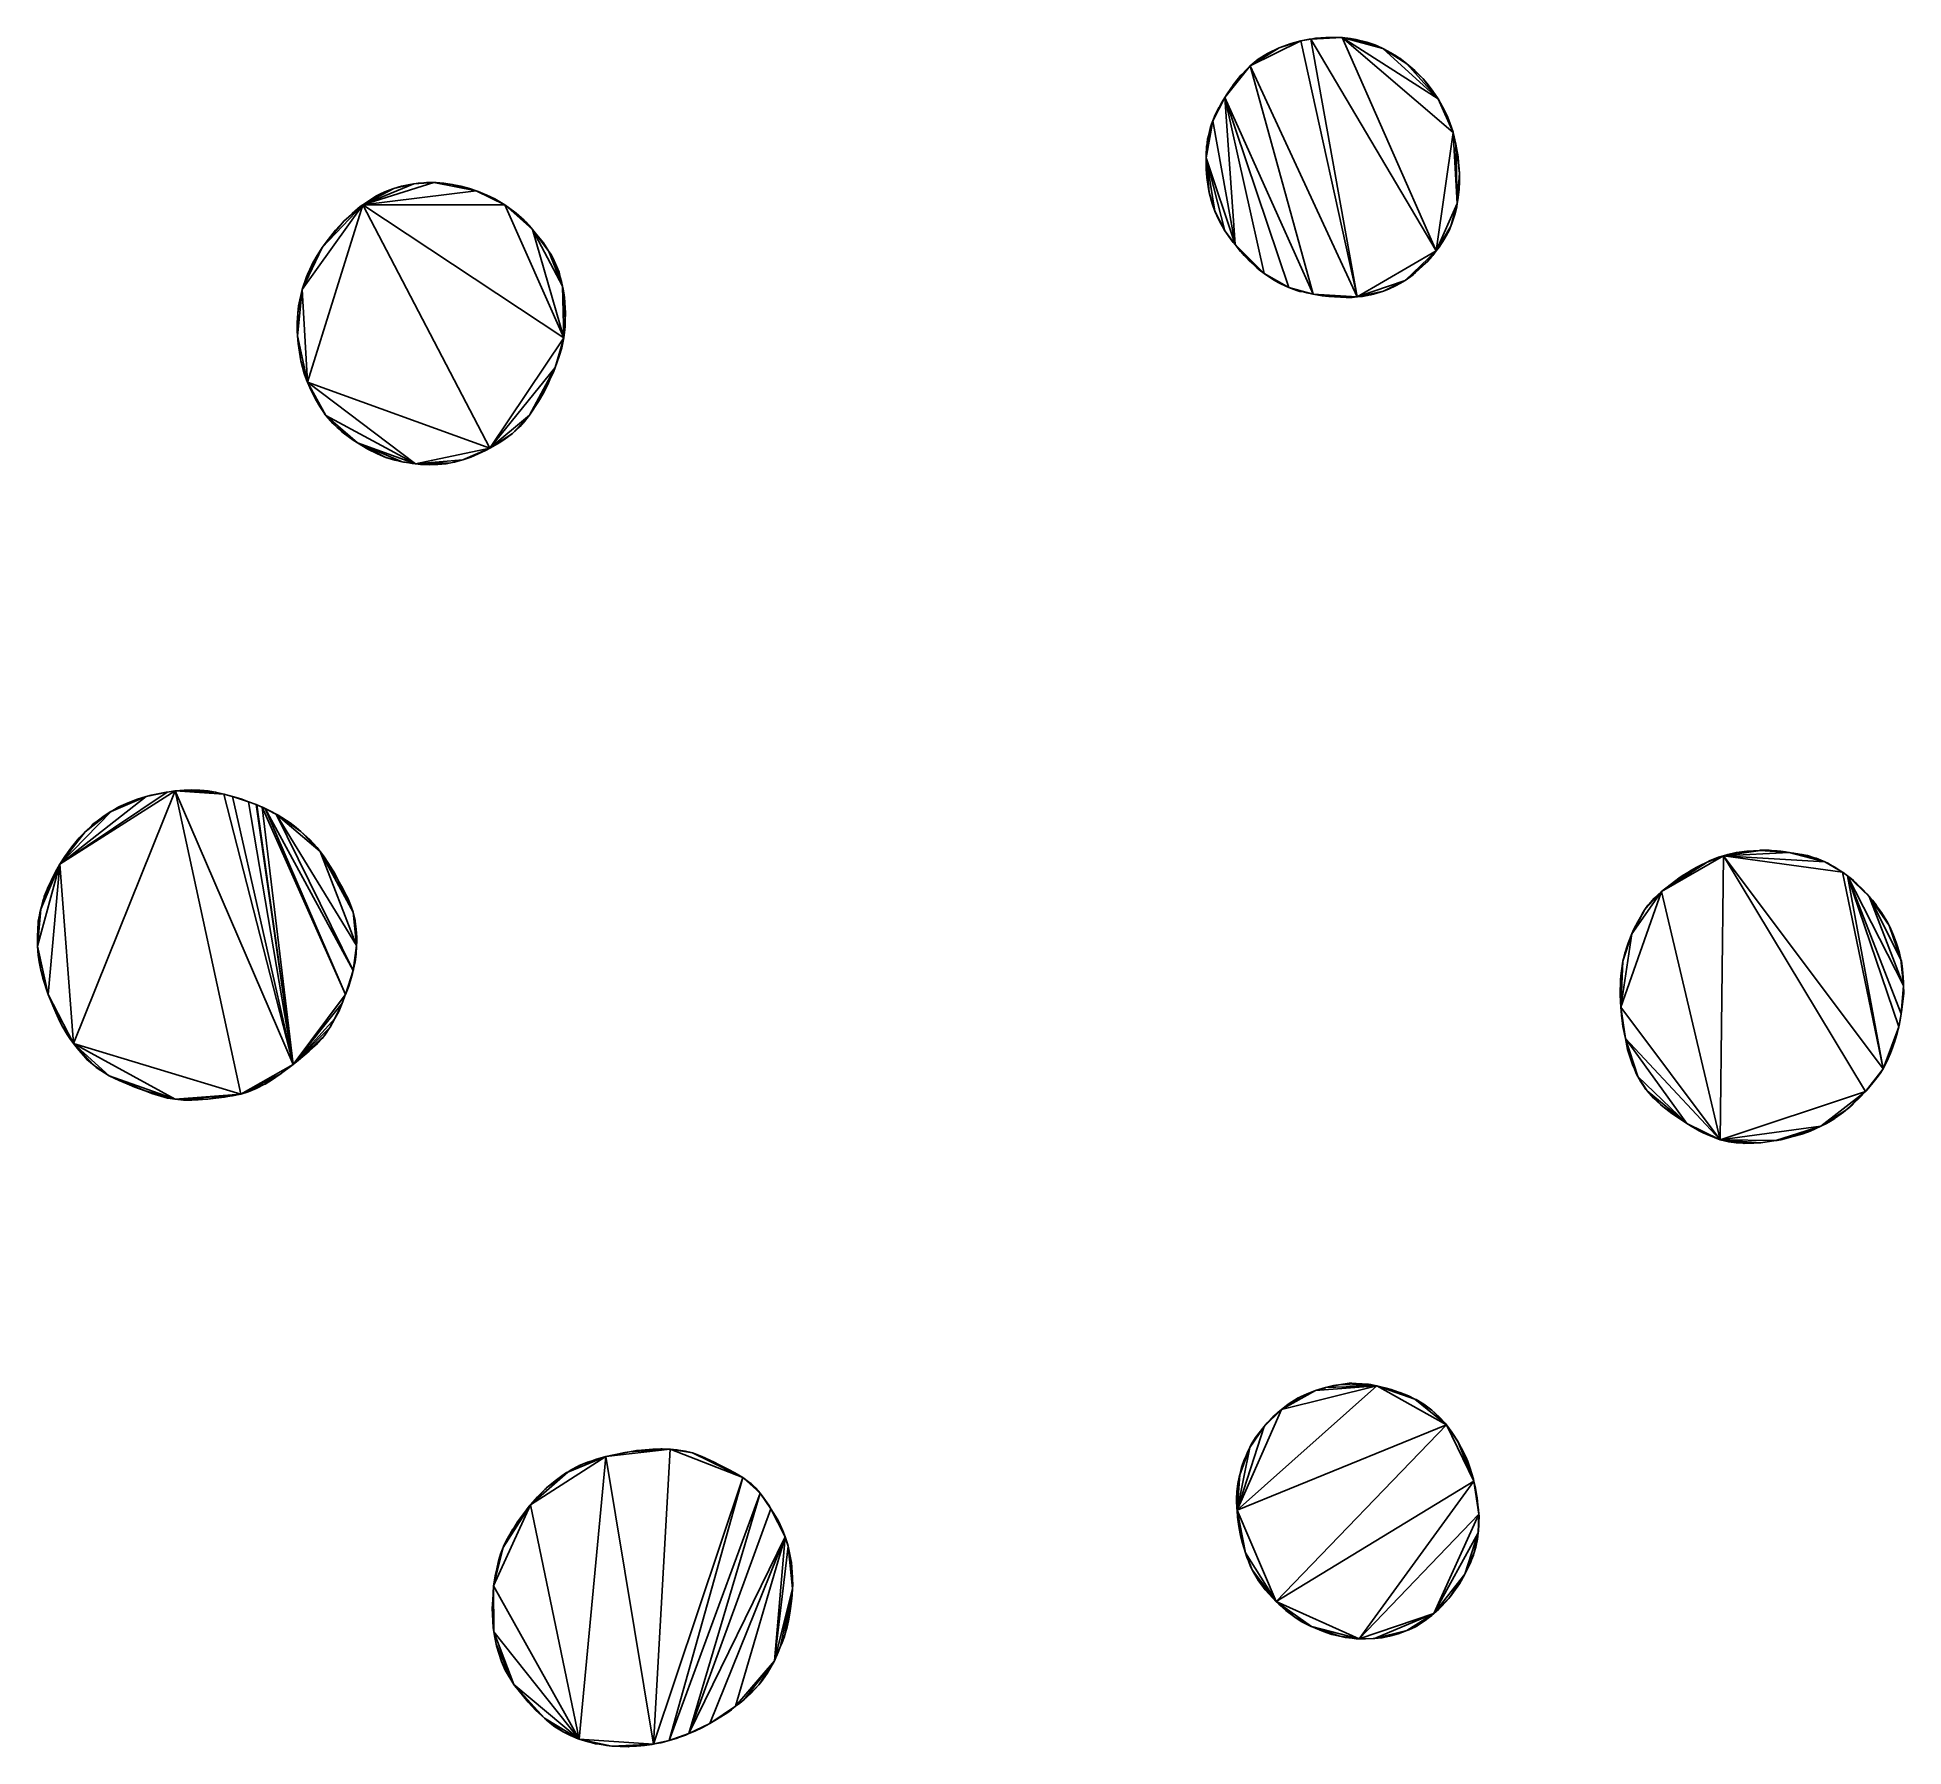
# Model space of a CAD drawing. Extents: x -88 to 91, y -82 to 82.
import ezdxf

# ---------------------------------------------------------------- set-up
doc = ezdxf.new("R2010")
doc.units = 0

msp = doc.modelspace()

# ---------------------------------------------------------------- linework, layer by layer
for points in [[(33.06, 81.65, 118), (30.98, 80.96, 118), (28.2, 79.25, 118)], [(33.06, 81.65, 118), (28.2, 79.25, 118), (38.46, 57.1, 118)], [(30.98, 80.96, 118), (29.88, 80.44, 118), (28.2, 79.25, 118)], [(30.98, 80.96, 118), (30.65, 80.82, 118), (29.88, 80.44, 118)], [(33.06, 81.65, 118), (32.12, 81.38, 118), (30.98, 80.96, 118)], [(32.12, 81.38, 118), (31.46, 81.14, 118), (30.98, 80.96, 118)], [(34.03, 81.81, 118), (33.86, 81.79, 118), (33.06, 81.65, 118)], [(34.03, 81.81, 118), (33.06, 81.65, 118), (38.46, 57.1, 118)], [(33.86, 81.79, 118), (33.06, 81.66, 118), (33.06, 81.65, 118)], [(33.06, 81.66, 118), (33.06, 81.66, 118), (33.06, 81.65, 118)], [(35.59, 81.98, 118), (35.45, 81.97, 118), (34.03, 81.81, 118)], [(37.03, 81.96, 118), (35.59, 81.98, 118), (34.03, 81.81, 118)], [(35.45, 81.97, 118), (34.47, 81.89, 118), (34.03, 81.81, 118)], [(37.03, 81.96, 118), (34.03, 81.81, 118), (46.03, 61.5, 118)], [(34.03, 81.81, 118), (38.46, 57.1, 118), (46.03, 61.5, 118)], [(37.03, 81.96, 118), (35.88, 81.98, 118), (35.59, 81.98, 118)], [(37.82, 81.87, 118), (37.52, 81.91, 118), (37.03, 81.96, 118)], [(38.33, 81.76, 118), (37.82, 81.87, 118), (37.03, 81.96, 118)], [(39.95, 81.32, 118), (38.33, 81.76, 118), (37.03, 81.96, 118)], [(37.03, 81.96, 118), (46.03, 61.5, 118), (47.65, 72.87, 118)], [(40.93, 80.91, 118), (39.95, 81.32, 118), (37.03, 81.96, 118)], [(37.03, 81.96, 118), (47.65, 72.87, 118), (46.22, 76.08, 118)], [(46.22, 76.08, 118), (40.93, 80.91, 118), (37.03, 81.96, 118)], [(38.33, 81.76, 118), (38.18, 81.8, 118), (37.82, 81.87, 118)], [(39.38, 81.51, 118), (38.77, 81.66, 118), (38.33, 81.76, 118)], [(39.95, 81.32, 118), (39.38, 81.51, 118), (38.33, 81.76, 118)], [(40.37, 81.17, 118), (40.16, 81.25, 118), (39.95, 81.32, 118)], [(40.93, 80.91, 118), (40.37, 81.17, 118), (39.95, 81.32, 118)], [(42.23, 80.17, 118), (41.7, 80.51, 118), (40.93, 80.91, 118)], [(43.23, 79.45, 118), (42.23, 80.17, 118), (40.93, 80.91, 118)], [(46.22, 76.08, 118), (43.23, 79.45, 118), (40.93, 80.91, 118)], [(28.2, 79.25, 118), (27.41, 78.43, 118), (25.77, 76.21, 118)], [(28.2, 79.25, 118), (25.77, 76.21, 118), (34.24, 57.35, 118)], [(28.2, 79.25, 118), (27.85, 78.9, 118), (27.41, 78.43, 118)], [(29.88, 80.44, 118), (28.98, 79.89, 118), (28.2, 79.25, 118)], [(28.2, 79.25, 118), (34.24, 57.35, 118), (38.46, 57.1, 118)], [(43.23, 79.45, 118), (42.47, 80.03, 118), (42.23, 80.17, 118)], [(43.23, 79.45, 118), (42.56, 79.97, 118), (42.47, 80.03, 118)], [(43.99, 78.8, 118), (43.8, 78.97, 118), (43.23, 79.45, 118)], [(44.79, 78.01, 118), (43.99, 78.8, 118), (43.23, 79.45, 118)], [(46.22, 76.08, 118), (44.79, 78.01, 118), (43.23, 79.45, 118)], [(44.79, 78.01, 118), (44.57, 78.23, 118), (43.99, 78.8, 118)], [(27.41, 78.43, 118), (27.32, 78.35, 118), (25.77, 76.21, 118)], [(27.32, 78.35, 118), (26.5, 77.29, 118), (25.77, 76.21, 118)], [(26.5, 77.29, 118), (26.35, 77.09, 118), (25.77, 76.21, 118)], [(26.35, 77.09, 118), (26.01, 76.58, 118), (25.77, 76.21, 118)], [(27.32, 78.35, 118), (26.61, 77.47, 118), (26.5, 77.29, 118)], [(45.46, 77.18, 118), (45.13, 77.6, 118), (44.79, 78.01, 118)], [(46.22, 76.08, 118), (45.46, 77.18, 118), (44.79, 78.01, 118)], [(46.22, 76.08, 118), (45.72, 76.82, 118), (45.46, 77.18, 118)], [(25.77, 76.21, 118), (25.22, 75.27, 118), (24.61, 73.99, 118)], [(25.77, 76.21, 118), (24.61, 73.99, 118), (26.75, 62.11, 118)], [(25.22, 75.27, 118), (25.2, 75.25, 118), (24.61, 73.99, 118)], [(25.2, 75.25, 118), (24.85, 74.56, 118), (24.61, 73.99, 118)], [(25.77, 76.21, 118), (25.44, 75.69, 118), (25.22, 75.27, 118)], [(25.77, 76.21, 118), (26.75, 62.11, 118), (29.55, 59.35, 118)], [(25.77, 76.21, 118), (29.55, 59.35, 118), (31.9, 57.99, 118)], [(25.77, 76.21, 118), (31.9, 57.99, 118), (34.24, 57.35, 118)], [(46.3, 75.96, 118), (46.26, 76.03, 118), (46.22, 76.08, 118)], [(46.87, 74.89, 118), (46.3, 75.96, 118), (46.22, 76.08, 118)], [(47.65, 72.87, 118), (46.87, 74.89, 118), (46.22, 76.08, 118)], [(46.87, 74.89, 118), (46.68, 75.27, 118), (46.3, 75.96, 118)], [(24.61, 73.99, 118), (24.38, 73.23, 118), (23.98, 70.43, 118)], [(24.61, 73.99, 118), (23.98, 70.43, 118), (26.75, 62.11, 118)], [(24.61, 73.99, 118), (24.49, 73.67, 118), (24.38, 73.23, 118)], [(24.49, 73.67, 118), (24.45, 73.56, 118), (24.38, 73.23, 118)], [(24.45, 73.56, 118), (24.43, 73.47, 118), (24.38, 73.23, 118)], [(47.14, 74.29, 118), (47.07, 74.46, 118), (46.87, 74.89, 118)], [(47.65, 72.87, 118), (47.14, 74.29, 118), (46.87, 74.89, 118)], [(47.65, 72.87, 118), (47.38, 73.68, 118), (47.14, 74.29, 118)], [(47.65, 72.87, 118), (47.65, 72.88, 118), (47.38, 73.68, 118)], [(24.38, 73.23, 118), (24.04, 71.59, 118), (23.98, 70.43, 118)], [(24.04, 71.59, 118), (24.02, 71.59, 118), (23.98, 70.61, 118)], [(24.04, 71.59, 118), (23.98, 70.61, 118), (23.98, 70.43, 118)], [(24.38, 73.23, 118), (24.21, 72.54, 118), (24.04, 71.59, 118)], [(24.21, 72.54, 118), (24.12, 72.22, 118), (24.04, 71.59, 118)], [(24.12, 72.22, 118), (24.1, 72.1, 118), (24.04, 71.59, 118)], [(24.21, 72.54, 118), (24.14, 72.3, 118), (24.12, 72.22, 118)], [(46.03, 61.5, 118), (48.05, 66.05, 118), (47.65, 72.87, 118)], [(47.93, 71.73, 118), (47.9, 71.88, 118), (47.65, 72.87, 118)], [(47.93, 71.73, 118), (47.65, 72.87, 118), (47.65, 72.87, 118)], [(48.05, 66.05, 118), (47.93, 71.73, 118), (47.65, 72.87, 118)], [(48.18, 69.99, 118), (48.14, 70.52, 118), (47.93, 71.73, 118)], [(48.26, 68.95, 118), (48.18, 69.99, 118), (47.93, 71.73, 118)], [(48.05, 66.05, 118), (48.26, 68.95, 118), (47.93, 71.73, 118)], [(23.98, 70.61, 118), (23.98, 70.51, 118), (23.98, 70.43, 118)], [(23.98, 70.43, 118), (23.98, 69.34, 118), (24.04, 68.55, 118)], [(23.98, 70.43, 118), (24.04, 68.55, 118), (24.28, 67.11, 118)], [(23.98, 70.43, 118), (24.28, 67.11, 118), (24.82, 65.32, 118)], [(23.98, 70.43, 118), (24.82, 65.32, 118), (25.77, 63.44, 118)], [(23.98, 70.43, 118), (25.77, 63.44, 118), (26.75, 62.11, 118)], [(48.26, 68.95, 118), (48.21, 69.74, 118), (48.18, 69.99, 118)], [(-50.05, 68.06, 118), (-51.97, 67.93, 118), (-56.86, 65.93, 118)], [(-46.01, 67.28, 118), (-50.05, 68.06, 118), (-56.86, 65.93, 118)], [(-50.05, 68.06, 118), (-51.27, 68.01, 118), (-51.97, 67.93, 118)], [(-51.27, 68.01, 118), (-51.55, 67.99, 118), (-51.97, 67.93, 118)], [(-50.05, 68.06, 118), (-50.74, 68.05, 118), (-51.27, 68.01, 118)], [(-49.84, 68.05, 118), (-49.93, 68.06, 118), (-50.05, 68.06, 118)], [(-48.28, 67.88, 118), (-49.84, 68.05, 118), (-50.05, 68.06, 118)], [(-46.01, 67.28, 118), (-48.28, 67.88, 118), (-50.05, 68.06, 118)], [(-48.28, 67.88, 118), (-49.11, 68, 118), (-49.84, 68.05, 118)], [(24.04, 68.55, 118), (24.2, 67.47, 118), (24.28, 67.11, 118)], [(48.05, 66.05, 118), (48.18, 66.92, 118), (48.26, 68.95, 118)], [(48.18, 66.92, 118), (48.26, 68.19, 118), (48.26, 68.95, 118)], [(48.18, 66.92, 118), (48.23, 67.38, 118), (48.26, 68.19, 118)], [(48.26, 68.95, 118), (48.26, 68.95, 118), (48.21, 69.74, 118)], [(48.26, 68.19, 118), (48.26, 68.22, 118), (48.26, 68.95, 118)], [(-51.97, 67.93, 118), (-53.9, 67.48, 118), (-56.86, 65.93, 118)], [(-53.9, 67.48, 118), (-54.75, 67.16, 118), (-56.86, 65.93, 118)], [(-43.26, 65.92, 118), (-46.01, 67.28, 118), (-56.86, 65.93, 118)], [(-54.75, 67.16, 118), (-55.54, 66.79, 118), (-56.86, 65.93, 118)], [(-55.54, 66.79, 118), (-55.74, 66.67, 118), (-56.86, 65.93, 118)], [(-54.75, 67.16, 118), (-55.17, 66.98, 118), (-55.54, 66.79, 118)], [(-53.9, 67.48, 118), (-53.96, 67.47, 118), (-54.75, 67.16, 118)], [(-53.96, 67.47, 118), (-53.99, 67.46, 118), (-54.75, 67.16, 118)], [(-51.97, 67.93, 118), (-52.36, 67.87, 118), (-53.9, 67.48, 118)], [(-52.36, 67.87, 118), (-53.16, 67.72, 118), (-53.9, 67.48, 118)], [(-46.63, 67.49, 118), (-47.46, 67.72, 118), (-48.28, 67.88, 118)], [(-46.01, 67.28, 118), (-46.63, 67.49, 118), (-48.28, 67.88, 118)], [(-45.14, 66.93, 118), (-45.79, 67.21, 118), (-46.01, 67.28, 118)], [(-44.96, 66.86, 118), (-45.14, 66.93, 118), (-46.01, 67.28, 118)], [(-43.26, 65.92, 118), (-44.96, 66.86, 118), (-46.01, 67.28, 118)], [(-43.26, 65.92, 118), (-44.2, 66.49, 118), (-44.96, 66.86, 118)], [(24.28, 67.11, 118), (24.39, 66.7, 118), (24.51, 66.27, 118)], [(24.28, 67.11, 118), (24.51, 66.27, 118), (24.82, 65.32, 118)], [(24.51, 66.27, 118), (24.57, 66.06, 118), (24.82, 65.32, 118)], [(48.05, 66.05, 118), (48.14, 66.59, 118), (48.18, 66.92, 118)], [(-56.86, 65.93, 118), (-60.75, 61.82, 118), (-62.66, 57.82, 118)], [(-56.86, 65.93, 118), (-62.66, 57.82, 118), (-62.17, 48.92, 118)], [(-56.86, 65.93, 118), (-62.17, 48.92, 118), (-44.68, 42.6, 118)], [(-56.86, 65.93, 118), (-58.67, 64.37, 118), (-60.75, 61.82, 118)], [(-56.86, 65.93, 118), (-57.87, 65.1, 118), (-58.67, 64.37, 118)], [(-57.87, 65.1, 118), (-57.9, 65.07, 118), (-58.67, 64.37, 118)], [(-56.86, 65.93, 118), (-57.1, 65.75, 118), (-57.87, 65.1, 118)], [(-56.86, 65.93, 118), (-44.68, 42.6, 118), (-37.6, 53.18, 118)], [(-37.6, 53.18, 118), (-43.26, 65.92, 118), (-56.86, 65.93, 118)], [(-43.14, 65.83, 118), (-43.22, 65.89, 118), (-43.26, 65.92, 118)], [(-42.16, 65.12, 118), (-43.14, 65.83, 118), (-43.26, 65.92, 118)], [(-40.61, 63.55, 118), (-42.16, 65.12, 118), (-43.26, 65.92, 118)], [(-37.6, 53.18, 118), (-40.61, 63.55, 118), (-43.26, 65.92, 118)], [(-42.16, 65.12, 118), (-42.41, 65.33, 118), (-43.14, 65.83, 118)], [(-41.23, 64.29, 118), (-41.38, 64.44, 118), (-42.16, 65.12, 118)], [(-40.61, 63.55, 118), (-41.23, 64.29, 118), (-42.16, 65.12, 118)], [(24.82, 65.32, 118), (25.19, 64.48, 118), (25.32, 64.23, 118)], [(24.82, 65.32, 118), (25.32, 64.23, 118), (25.76, 63.45, 118)], [(24.82, 65.32, 118), (25.76, 63.45, 118), (25.77, 63.44, 118)], [(46.03, 61.5, 118), (47.45, 63.89, 118), (48.05, 66.05, 118)], [(47.45, 63.89, 118), (47.83, 64.99, 118), (48.05, 66.05, 118)], [(47.45, 63.89, 118), (47.58, 64.23, 118), (47.83, 64.99, 118)], [(47.83, 64.99, 118), (48, 65.72, 118), (48.05, 66.05, 118)], [(47.83, 64.99, 118), (47.83, 65.01, 118), (48, 65.72, 118)], [(48, 65.72, 118), (48.02, 65.8, 118), (48.05, 66.05, 118)], [(-58.67, 64.37, 118), (-59.49, 63.48, 118), (-60.75, 61.82, 118)], [(-59.49, 63.48, 118), (-60.14, 62.63, 118), (-60.75, 61.82, 118)], [(-58.67, 64.37, 118), (-59.45, 63.52, 118), (-59.49, 63.48, 118)], [(-40.61, 63.55, 118), (-40.89, 63.9, 118), (-41.23, 64.29, 118)], [(-39.02, 61.45, 118), (-40.22, 63.08, 118), (-40.61, 63.55, 118)], [(-37.72, 58.12, 118), (-39.02, 61.45, 118), (-40.61, 63.55, 118)], [(-37.6, 53.18, 118), (-37.72, 58.12, 118), (-40.61, 63.55, 118)], [(-39.02, 61.45, 118), (-40.01, 62.85, 118), (-40.22, 63.08, 118)], [(-39.02, 61.45, 118), (-39.54, 62.27, 118), (-40.01, 62.85, 118)], [(25.76, 63.45, 118), (25.77, 63.44, 118), (25.77, 63.44, 118)], [(25.77, 63.44, 118), (26.31, 62.65, 118), (26.58, 62.3, 118)], [(25.77, 63.44, 118), (26.58, 62.3, 118), (26.75, 62.11, 118)], [(46.03, 61.5, 118), (46.87, 62.73, 118), (47.45, 63.89, 118)], [(46.03, 61.5, 118), (46.83, 62.65, 118), (46.87, 62.73, 118)], [(46.03, 61.5, 118), (46.32, 61.87, 118), (46.83, 62.65, 118)], [(46.87, 62.73, 118), (47.27, 63.45, 118), (47.45, 63.89, 118)], [(-60.75, 61.82, 118), (-61.94, 59.72, 118), (-62.66, 57.82, 118)], [(-60.75, 61.82, 118), (-61.65, 60.36, 118), (-61.94, 59.72, 118)], [(-60.75, 61.82, 118), (-61.24, 61.07, 118), (-61.65, 60.36, 118)], [(-38.81, 61.16, 118), (-38.83, 61.19, 118), (-39.02, 61.45, 118)], [(-38.38, 60.27, 118), (-38.81, 61.16, 118), (-39.02, 61.45, 118)], [(-37.72, 58.12, 118), (-38.38, 60.27, 118), (-39.02, 61.45, 118)], [(-38.38, 60.27, 118), (-38.51, 60.57, 118), (-38.81, 61.16, 118)], [(26.75, 62.11, 118), (27.29, 61.45, 118), (27.59, 61.12, 118)], [(26.75, 62.11, 118), (27.59, 61.12, 118), (27.63, 61.08, 118)], [(26.75, 62.11, 118), (27.63, 61.08, 118), (28.1, 60.59, 118)], [(26.75, 62.11, 118), (28.1, 60.59, 118), (29.55, 59.35, 118)], [(27.63, 61.08, 118), (28.08, 60.61, 118), (28.1, 60.59, 118)], [(38.46, 57.1, 118), (43.07, 58.67, 118), (46.03, 61.5, 118)], [(43.07, 58.67, 118), (45.2, 60.49, 118), (46.03, 61.5, 118)], [(45.2, 60.49, 118), (45.72, 61.08, 118), (46.03, 61.5, 118)], [(45.2, 60.49, 118), (45.62, 60.97, 118), (45.72, 61.08, 118)], [(-61.94, 59.72, 118), (-62.25, 59.02, 118), (-62.66, 57.82, 118)], [(-61.94, 59.72, 118), (-62.06, 59.46, 118), (-62.25, 59.02, 118)], [(-61.65, 60.36, 118), (-61.69, 60.28, 118), (-61.94, 59.72, 118)], [(-37.94, 59, 118), (-38.04, 59.46, 118), (-38.38, 60.27, 118)], [(-37.72, 58.12, 118), (-37.94, 59, 118), (-38.38, 60.27, 118)], [(28.1, 60.59, 118), (28.83, 59.9, 118), (29.08, 59.69, 118)], [(28.1, 60.59, 118), (29.08, 59.69, 118), (29.55, 59.35, 118)], [(29.55, 59.35, 118), (29.59, 59.32, 118), (30.45, 58.74, 118)], [(29.55, 59.35, 118), (30.45, 58.74, 118), (30.95, 58.44, 118)], [(29.55, 59.35, 118), (30.95, 58.44, 118), (31.9, 57.99, 118)], [(43.07, 58.67, 118), (44.03, 59.4, 118), (45.2, 60.49, 118)], [(43.07, 58.67, 118), (43.82, 59.22, 118), (44.03, 59.4, 118)], [(44.03, 59.4, 118), (45.09, 60.37, 118), (45.2, 60.49, 118)], [(-62.66, 57.82, 118), (-63.1, 55.54, 118), (-63.12, 53.37, 118)], [(-62.66, 57.82, 118), (-63.12, 53.37, 118), (-62.17, 48.92, 118)], [(-62.66, 57.82, 118), (-63.02, 56.24, 118), (-63.1, 55.54, 118)], [(-62.66, 57.82, 118), (-62.88, 56.93, 118), (-63.02, 56.24, 118)], [(-62.25, 59.02, 118), (-62.59, 58.07, 118), (-62.66, 57.82, 118)], [(-37.72, 58.12, 118), (-37.81, 58.59, 118), (-37.94, 59, 118)], [(-37.59, 57.5, 118), (-37.65, 57.85, 118), (-37.72, 58.12, 118)], [(-37.42, 55.58, 118), (-37.59, 57.5, 118), (-37.72, 58.12, 118)], [(-37.45, 54.92, 118), (-37.42, 55.58, 118), (-37.72, 58.12, 118)], [(-37.6, 53.18, 118), (-37.45, 54.92, 118), (-37.72, 58.12, 118)], [(-37.42, 55.58, 118), (-37.54, 57.05, 118), (-37.59, 57.5, 118)], [(30.95, 58.44, 118), (31.13, 58.34, 118), (31.9, 57.99, 118)], [(31.9, 57.99, 118), (32.68, 57.72, 118), (32.98, 57.63, 118)], [(31.9, 57.99, 118), (32.98, 57.63, 118), (33.19, 57.6, 118)], [(31.9, 57.99, 118), (33.19, 57.6, 118), (34.24, 57.35, 118)], [(33.19, 57.6, 118), (33.64, 57.48, 118), (34.24, 57.35, 118)], [(34.24, 57.35, 118), (35.1, 57.21, 118), (35.74, 57.14, 118)], [(34.24, 57.35, 118), (35.74, 57.14, 118), (37.39, 57.05, 118)], [(34.24, 57.35, 118), (37.39, 57.05, 118), (38.46, 57.1, 118)], [(38.46, 57.1, 118), (40.98, 57.66, 118), (43.07, 58.67, 118)], [(38.46, 57.1, 118), (39.77, 57.3, 118), (40.98, 57.66, 118)], [(38.46, 57.1, 118), (39.43, 57.23, 118), (39.77, 57.3, 118)], [(39.77, 57.3, 118), (40.03, 57.37, 118), (40.98, 57.66, 118)], [(40.98, 57.66, 118), (42.19, 58.2, 118), (43.07, 58.67, 118)], [(40.98, 57.66, 118), (41.47, 57.85, 118), (42.19, 58.2, 118)], [(42.19, 58.2, 118), (42.56, 58.38, 118), (43.07, 58.67, 118)], [(-63.1, 55.54, 118), (-63.15, 54.63, 118), (-63.15, 54.17, 118)], [(-63.1, 55.54, 118), (-63.15, 54.17, 118), (-63.12, 53.37, 118)], [(-63.02, 56.24, 118), (-63.04, 56.07, 118), (-63.1, 55.54, 118)], [(-37.45, 54.92, 118), (-37.43, 55.44, 118), (-37.42, 55.58, 118)], [(35.74, 57.14, 118), (35.81, 57.13, 118), (37.39, 57.05, 118)], [(37.39, 57.05, 118), (38.18, 57.06, 118), (38.46, 57.1, 118)], [(37.39, 57.05, 118), (37.99, 57.05, 118), (38.18, 57.06, 118)], [(38.46, 57.1, 118), (38.98, 57.14, 118), (39.43, 57.23, 118)], [(-63.15, 54.17, 118), (-63.14, 53.83, 118), (-63.12, 53.37, 118)], [(-37.6, 53.18, 118), (-37.47, 54.27, 118), (-37.45, 54.92, 118)], [(-37.6, 53.18, 118), (-37.5, 53.95, 118), (-37.47, 54.27, 118)], [(-37.47, 54.27, 118), (-37.45, 54.63, 118), (-37.45, 54.92, 118)], [(-63.12, 53.37, 118), (-63.06, 52.6, 118), (-63.01, 52.22, 118)], [(-63.12, 53.37, 118), (-63.01, 52.22, 118), (-62.8, 50.97, 118)], [(-63.12, 53.37, 118), (-62.8, 50.97, 118), (-62.17, 48.92, 118)], [(-63.01, 52.22, 118), (-62.88, 51.42, 118), (-62.8, 50.97, 118)], [(-44.68, 42.6, 118), (-38.43, 50.34, 118), (-37.6, 53.18, 118)], [(-38.43, 50.34, 118), (-37.79, 52.23, 118), (-37.6, 53.18, 118)], [(-38.43, 50.34, 118), (-37.79, 52.22, 118), (-37.79, 52.23, 118)], [(-38.43, 50.34, 118), (-38.04, 51.42, 118), (-37.79, 52.22, 118)], [(-37.79, 52.23, 118), (-37.64, 52.92, 118), (-37.6, 53.18, 118)], [(-62.8, 50.97, 118), (-62.48, 49.76, 118), (-62.35, 49.4, 118)], [(-62.8, 50.97, 118), (-62.35, 49.4, 118), (-62.17, 48.92, 118)], [(-44.68, 42.6, 118), (-40.88, 45.76, 118), (-38.43, 50.34, 118)], [(-40.88, 45.76, 118), (-38.92, 49.17, 118), (-38.43, 50.34, 118)], [(-38.92, 49.17, 118), (-38.56, 49.97, 118), (-38.43, 50.34, 118)], [(-62.35, 49.4, 118), (-62.21, 49, 118), (-62.17, 48.92, 118)], [(-62.17, 48.92, 118), (-61.81, 48.14, 118), (-61.46, 47.42, 118)], [(-62.17, 48.92, 118), (-61.46, 47.42, 118), (-60.98, 46.59, 118)], [(-62.17, 48.92, 118), (-60.98, 46.59, 118), (-60.41, 45.74, 118)], [(-62.17, 48.92, 118), (-60.41, 45.74, 118), (-51.81, 41.11, 118)], [(-62.17, 48.92, 118), (-51.81, 41.11, 118), (-44.68, 42.6, 118)], [(-40.88, 45.76, 118), (-39.5, 47.94, 118), (-38.92, 49.17, 118)], [(-39.5, 47.94, 118), (-39.05, 48.86, 118), (-38.92, 49.17, 118)], [(-38.92, 49.17, 118), (-38.68, 49.7, 118), (-38.56, 49.97, 118)], [(-61.46, 47.42, 118), (-61.3, 47.13, 118), (-60.98, 46.59, 118)], [(-60.98, 46.59, 118), (-60.74, 46.21, 118), (-60.58, 45.98, 118)], [(-60.98, 46.59, 118), (-60.58, 45.98, 118), (-60.41, 45.74, 118)], [(-40.88, 45.76, 118), (-40.03, 47.08, 118), (-39.5, 47.94, 118)], [(-60.58, 45.98, 118), (-60.49, 45.83, 118), (-60.41, 45.74, 118)], [(-60.41, 45.74, 118), (-59.72, 44.95, 118), (-59.33, 44.59, 118)], [(-60.41, 45.74, 118), (-59.33, 44.59, 118), (-57.37, 43.12, 118)], [(-60.41, 45.74, 118), (-57.37, 43.12, 118), (-51.81, 41.11, 118)], [(-44.68, 42.6, 118), (-42.52, 44.01, 118), (-40.88, 45.76, 118)], [(-42.52, 44.01, 118), (-41.79, 44.66, 118), (-40.88, 45.76, 118)], [(-41.79, 44.66, 118), (-41.5, 44.99, 118), (-40.88, 45.76, 118)], [(-59.33, 44.59, 118), (-58.9, 44.18, 118), (-58.87, 44.15, 118)], [(-59.33, 44.59, 118), (-58.87, 44.15, 118), (-57.37, 43.12, 118)], [(-58.87, 44.15, 118), (-58.76, 44.07, 118), (-57.37, 43.12, 118)], [(-58.76, 44.07, 118), (-57.77, 43.38, 118), (-57.37, 43.12, 118)], [(-57.37, 43.12, 118), (-57.16, 42.98, 118), (-56.37, 42.51, 118)], [(-57.37, 43.12, 118), (-56.37, 42.51, 118), (-54.64, 41.71, 118)], [(-57.37, 43.12, 118), (-54.64, 41.71, 118), (-53.1, 41.3, 118)], [(-57.37, 43.12, 118), (-53.1, 41.3, 118), (-51.81, 41.11, 118)], [(-44.68, 42.6, 118), (-43.33, 43.41, 118), (-42.52, 44.01, 118)], [(-44.68, 42.6, 118), (-43.73, 43.15, 118), (-43.33, 43.41, 118)], [(-43.33, 43.41, 118), (-43.04, 43.62, 118), (-42.52, 44.01, 118)], [(-42.52, 44.01, 118), (-42.37, 44.14, 118), (-41.79, 44.66, 118)], [(-56.37, 42.51, 118), (-55.46, 42.06, 118), (-54.64, 41.71, 118)], [(-54.64, 41.71, 118), (-54.62, 41.7, 118), (-53.79, 41.46, 118)], [(-54.64, 41.71, 118), (-53.79, 41.46, 118), (-53.31, 41.35, 118)], [(-54.64, 41.71, 118), (-53.31, 41.35, 118), (-53.1, 41.3, 118)], [(-53.1, 41.3, 118), (-52.96, 41.27, 118), (-52.8, 41.24, 118)], [(-53.1, 41.3, 118), (-52.8, 41.24, 118), (-51.81, 41.11, 118)], [(-52.8, 41.24, 118), (-52.14, 41.13, 118), (-51.81, 41.11, 118)], [(-51.81, 41.11, 118), (-47.27, 41.47, 118), (-44.68, 42.6, 118)], [(-51.81, 41.11, 118), (-48.43, 41.19, 118), (-47.27, 41.47, 118)], [(-51.81, 41.11, 118), (-49.69, 41.02, 118), (-48.43, 41.19, 118)], [(-49.69, 41.02, 118), (-48.88, 41.1, 118), (-48.43, 41.19, 118)], [(-48.43, 41.19, 118), (-47.4, 41.44, 118), (-47.27, 41.47, 118)], [(-48.43, 41.19, 118), (-48.06, 41.24, 118), (-47.4, 41.44, 118)], [(-47.27, 41.47, 118), (-46.52, 41.75, 118), (-44.68, 42.6, 118)], [(-47.27, 41.47, 118), (-47.09, 41.53, 118), (-46.52, 41.75, 118)], [(-46.52, 41.75, 118), (-45.09, 42.38, 118), (-44.68, 42.6, 118)], [(-51.81, 41.11, 118), (-51.32, 41.04, 118), (-50.8, 41.03, 118)], [(-51.81, 41.11, 118), (-50.8, 41.03, 118), (-49.69, 41.02, 118)], [(-50.8, 41.03, 118), (-50.5, 41.01, 118), (-49.69, 41.02, 118)], [(-49.69, 41.02, 118), (-49.32, 41.05, 118), (-48.88, 41.1, 118)], [(-74.85, 9.74, 118), (-75.63, 9.62, 118), (-85.89, 2.73, 118)], [(-74.85, 9.74, 118), (-85.89, 2.73, 118), (-84.6, -14.47, 118)], [(-75.63, 9.62, 118), (-77.64, 9.21, 118), (-85.89, 2.73, 118)], [(-77.64, 9.21, 118), (-81, 7.78, 118), (-85.89, 2.73, 118)], [(-74.85, 9.74, 118), (-84.6, -14.47, 118), (-68.55, -19.32, 118)], [(-77.64, 9.21, 118), (-78.72, 8.87, 118), (-81, 7.78, 118)], [(-77.64, 9.21, 118), (-78.55, 8.93, 118), (-78.72, 8.87, 118)], [(-75.63, 9.62, 118), (-75.72, 9.61, 118), (-77.64, 9.21, 118)], [(-75.72, 9.61, 118), (-76.19, 9.53, 118), (-77.64, 9.21, 118)], [(-76.19, 9.53, 118), (-77.16, 9.33, 118), (-77.64, 9.21, 118)], [(-74.88, 9.74, 118), (-75.6, 9.63, 118), (-75.63, 9.62, 118)], [(-74.85, 9.74, 118), (-74.88, 9.74, 118), (-75.63, 9.62, 118)], [(-73.98, 9.82, 118), (-74.82, 9.75, 118), (-74.85, 9.74, 118)], [(-73.95, 9.82, 118), (-73.98, 9.82, 118), (-74.85, 9.74, 118)], [(-72.48, 9.82, 118), (-73.95, 9.82, 118), (-74.85, 9.74, 118)], [(-70.98, 9.61, 118), (-72.48, 9.82, 118), (-74.85, 9.74, 118)], [(-70.17, 9.43, 118), (-70.98, 9.61, 118), (-74.85, 9.74, 118)], [(-74.85, 9.74, 118), (-68.55, -19.32, 118), (-63.55, -16.5, 118)], [(-70.17, 9.43, 118), (-74.85, 9.74, 118), (-63.55, -16.5, 118)], [(-72.48, 9.82, 118), (-73.26, 9.84, 118), (-73.95, 9.82, 118)], [(-71.7, 9.74, 118), (-72.06, 9.78, 118), (-72.48, 9.82, 118)], [(-70.98, 9.61, 118), (-71.7, 9.74, 118), (-72.48, 9.82, 118)], [(-70.17, 9.43, 118), (-70.92, 9.6, 118), (-70.98, 9.61, 118)], [(-70.08, 9.41, 118), (-70.14, 9.43, 118), (-70.17, 9.43, 118)], [(-69.36, 9.22, 118), (-70.08, 9.41, 118), (-70.17, 9.43, 118)], [(-69.36, 9.22, 118), (-70.17, 9.43, 118), (-63.55, -16.5, 118)], [(-68.57, 8.98, 118), (-68.58, 8.99, 118), (-69.36, 9.22, 118)], [(-67.83, 8.7, 118), (-68.57, 8.98, 118), (-69.36, 9.22, 118)], [(-67.83, 8.7, 118), (-69.36, 9.22, 118), (-63.55, -16.5, 118)], [(-81, 7.78, 118), (-83.49, 5.82, 118), (-85.89, 2.73, 118)], [(-81, 7.78, 118), (-82.33, 6.83, 118), (-83.49, 5.82, 118)], [(-81, 7.78, 118), (-81.07, 7.74, 118), (-82.33, 6.83, 118)], [(-81.07, 7.74, 118), (-81.64, 7.36, 118), (-82.33, 6.83, 118)], [(-81.07, 7.74, 118), (-81.57, 7.41, 118), (-81.64, 7.36, 118)], [(-81, 7.78, 118), (-81.03, 7.76, 118), (-81.07, 7.74, 118)], [(-78.72, 8.87, 118), (-79.57, 8.51, 118), (-81, 7.78, 118)], [(-79.57, 8.51, 118), (-80.24, 8.2, 118), (-81, 7.78, 118)], [(-67.08, 8.43, 118), (-67.83, 8.7, 118), (-63.55, -16.5, 118)], [(-67.01, 8.41, 118), (-67.04, 8.42, 118), (-67.08, 8.43, 118)], [(-67.01, 8.41, 118), (-67.08, 8.43, 118), (-63.55, -16.5, 118)], [(-66.52, 8.19, 118), (-67.01, 8.41, 118), (-63.55, -16.5, 118)], [(-66.23, 8.05, 118), (-66.49, 8.18, 118), (-66.52, 8.19, 118)], [(-66.52, 8.19, 118), (-63.55, -16.5, 118), (-58.53, -9.77, 118)], [(-66.23, 8.05, 118), (-66.52, 8.19, 118), (-58.53, -9.77, 118)], [(-65.33, 7.59, 118), (-65.45, 7.67, 118), (-66.23, 8.05, 118)], [(-66.23, 8.05, 118), (-58.53, -9.77, 118), (-57.77, -7.46, 118)], [(-65.18, 7.51, 118), (-65.33, 7.59, 118), (-66.23, 8.05, 118)], [(-65.18, 7.51, 118), (-66.23, 8.05, 118), (-57.77, -7.46, 118)], [(-63.84, 6.67, 118), (-64.98, 7.41, 118), (-65.18, 7.51, 118)], [(-62.8, 5.85, 118), (-63.84, 6.67, 118), (-65.18, 7.51, 118)], [(-65.18, 7.51, 118), (-57.77, -7.46, 118), (-57.46, -5.08, 118)], [(-60.95, 3.93, 118), (-62.8, 5.85, 118), (-65.18, 7.51, 118)], [(-60.95, 3.93, 118), (-65.18, 7.51, 118), (-57.46, -5.08, 118)], [(-83.49, 5.82, 118), (-84.75, 4.39, 118), (-85.89, 2.73, 118)], [(-83.49, 5.82, 118), (-84.04, 5.26, 118), (-84.75, 4.39, 118)], [(-82.33, 6.83, 118), (-82.85, 6.44, 118), (-83.49, 5.82, 118)], [(-82.33, 6.83, 118), (-82.74, 6.54, 118), (-82.85, 6.44, 118)], [(-62.8, 5.85, 118), (-63.25, 6.22, 118), (-63.84, 6.67, 118)], [(-61.23, 4.31, 118), (-61.93, 5.07, 118), (-62.8, 5.85, 118)], [(-60.95, 3.93, 118), (-61.23, 4.31, 118), (-62.8, 5.85, 118)], [(-84.75, 4.39, 118), (-85.43, 3.45, 118), (-85.89, 2.73, 118)], [(-60.09, 2.69, 118), (-60.62, 3.51, 118), (-60.95, 3.93, 118)], [(-60.05, 2.63, 118), (-60.09, 2.69, 118), (-60.95, 3.93, 118)], [(-59.64, 1.99, 118), (-60.05, 2.63, 118), (-60.95, 3.93, 118)], [(-59.24, 1.21, 118), (-59.64, 1.99, 118), (-60.95, 3.93, 118)], [(-60.95, 3.93, 118), (-57.46, -5.08, 118), (-57.8, -1.89, 118)], [(-57.8, -1.89, 118), (-59.24, 1.21, 118), (-60.95, 3.93, 118)], [(77.11, 4.04, 118), (74.85, 3.84, 118), (73.59, 3.53, 118)], [(79.88, 3.85, 118), (77.11, 4.04, 118), (73.59, 3.53, 118)], [(83.3, 2.93, 118), (79.88, 3.85, 118), (73.59, 3.53, 118)], [(74.85, 3.84, 118), (74, 3.65, 118), (73.59, 3.53, 118)], [(74, 3.65, 118), (73.91, 3.63, 118), (73.59, 3.53, 118)], [(74.85, 3.84, 118), (74.78, 3.83, 118), (74, 3.65, 118)], [(77.11, 4.04, 118), (75.84, 3.97, 118), (74.85, 3.84, 118)], [(75.84, 3.97, 118), (75.57, 3.94, 118), (74.85, 3.84, 118)], [(77.11, 4.04, 118), (77.03, 4.04, 118), (75.84, 3.97, 118)], [(77.11, 4.04, 118), (77.14, 4.05, 117.98), (77.03, 4.04, 118)], [(77.77, 4.05, 118), (77.15, 4.05, 118), (77.11, 4.04, 118)], [(78.41, 4, 118), (77.77, 4.05, 118), (77.11, 4.04, 118)], [(77.14, 4.05, 117.98), (77.11, 4.04, 118), (77.15, 4.05, 118)], [(79.88, 3.85, 118), (78.41, 4, 118), (77.11, 4.04, 118)], [(78.41, 4, 118), (77.94, 4.05, 118), (77.77, 4.05, 118)], [(79.06, 3.96, 118), (78.73, 3.99, 118), (78.41, 4, 118)], [(79.88, 3.85, 118), (79.06, 3.96, 118), (78.41, 4, 118)], [(79.88, 3.85, 118), (79.52, 3.9, 118), (79.06, 3.96, 118)], [(80.68, 3.72, 118), (80.3, 3.79, 118), (79.88, 3.85, 118)], [(81.63, 3.54, 118), (80.68, 3.72, 118), (79.88, 3.85, 118)], [(82.27, 3.33, 118), (81.63, 3.54, 118), (79.88, 3.85, 118)], [(83.3, 2.93, 118), (82.27, 3.33, 118), (79.88, 3.85, 118)], [(81.63, 3.54, 118), (81.09, 3.65, 118), (80.68, 3.72, 118)], [(-85.89, 2.73, 118), (-87.73, -1.6, 118), (-88.04, -5.15, 118)], [(-85.89, 2.73, 118), (-88.04, -5.15, 118), (-87.02, -9.76, 118)], [(-85.89, 2.73, 118), (-87.13, 0.29, 118), (-87.73, -1.6, 118)], [(-85.89, 2.73, 118), (-86.38, 1.87, 118), (-87.13, 0.29, 118)], [(-86.38, 1.87, 118), (-87.1, 0.39, 118), (-87.13, 0.29, 118)], [(-85.89, 2.73, 118), (-87.02, -9.76, 118), (-84.6, -14.47, 118)], [(-85.89, 2.73, 118), (-86.18, 2.22, 118), (-86.38, 1.87, 118)], [(-59.24, 1.21, 118), (-59.62, 1.95, 118), (-59.64, 1.99, 118)], [(73.59, 3.53, 118), (72.01, 2.92, 118), (67.64, 0.1, 118)], [(73.59, 3.53, 118), (67.64, 0.1, 118), (73.25, -23.69, 118)], [(72.01, 2.92, 118), (70.52, 2.13, 118), (67.64, 0.1, 118)], [(70.52, 2.13, 118), (69.29, 1.37, 118), (67.64, 0.1, 118)], [(70.52, 2.13, 118), (70.06, 1.87, 118), (69.29, 1.37, 118)], [(70.06, 1.87, 118), (69.71, 1.67, 118), (69.29, 1.37, 118)], [(72.01, 2.92, 118), (71.33, 2.6, 118), (70.52, 2.13, 118)], [(71.33, 2.6, 118), (70.95, 2.4, 118), (70.52, 2.13, 118)], [(73.59, 3.53, 118), (72.87, 3.28, 118), (72.01, 2.92, 118)], [(72.87, 3.28, 118), (72.3, 3.06, 118), (72.01, 2.92, 118)], [(73.59, 3.53, 118), (73.09, 3.38, 118), (72.87, 3.28, 118)], [(73.59, 3.53, 118), (73.25, -23.69, 118), (87.2, -19.08, 118)], [(84.99, 1.95, 118), (83.3, 2.93, 118), (73.59, 3.53, 118)], [(73.59, 3.53, 118), (87.2, -19.08, 118), (88.88, -16.89, 118)], [(84.99, 1.95, 118), (73.59, 3.53, 118), (88.88, -16.89, 118)], [(81.88, 3.46, 118), (81.74, 3.51, 118), (81.63, 3.54, 118)], [(82.27, 3.33, 118), (81.88, 3.46, 118), (81.63, 3.54, 118)], [(82.67, 3.19, 118), (82.45, 3.28, 118), (82.27, 3.33, 118)], [(83.3, 2.93, 118), (82.67, 3.19, 118), (82.27, 3.33, 118)], [(83.57, 2.81, 118), (83.46, 2.86, 118), (83.3, 2.93, 118)], [(84.01, 2.55, 118), (83.57, 2.81, 118), (83.3, 2.93, 118)], [(84.99, 1.95, 118), (84.01, 2.55, 118), (83.3, 2.93, 118)], [(84.99, 1.95, 118), (84.25, 2.41, 118), (84.01, 2.55, 118)], [(84.24, 2.43, 117.95), (84.01, 2.55, 118), (84.25, 2.41, 118)], [(85.03, 1.93, 117.96), (84.24, 2.43, 117.95), (84.25, 2.41, 118)], [(85.03, 1.93, 117.96), (84.25, 2.41, 118), (84.99, 1.95, 118)], [(85.04, 1.92, 118), (85.02, 1.93, 118), (84.99, 1.95, 118)], [(85.45, 1.59, 118), (85.04, 1.92, 118), (84.99, 1.95, 118)], [(85.45, 1.59, 118), (84.99, 1.95, 118), (88.88, -16.89, 118)], [(85.02, 1.93, 118), (85.03, 1.93, 117.96), (84.99, 1.95, 118)], [(85.03, 1.93, 117.96), (85.02, 1.93, 118), (85.04, 1.92, 118)], [(-87.13, 0.29, 118), (-87.41, -0.46, 118), (-87.73, -1.6, 118)], [(-87.13, 0.29, 118), (-87.4, -0.39, 118), (-87.41, -0.46, 118)], [(-58.41, -0.32, 118), (-58.78, 0.39, 118), (-59.24, 1.21, 118)], [(-57.8, -1.89, 118), (-58.41, -0.32, 118), (-59.24, 1.21, 118)], [(67.64, 0.1, 118), (64.8, -3.97, 118), (63.74, -11, 118)], [(67.64, 0.1, 118), (63.74, -11, 118), (73.25, -23.69, 118)], [(67.64, 0.1, 118), (66.04, -1.64, 118), (64.8, -3.97, 118)], [(67.64, 0.1, 118), (66.91, -0.58, 118), (66.04, -1.64, 118)], [(67.64, 0.1, 118), (66.98, -0.5, 118), (66.91, -0.58, 118)], [(69.29, 1.37, 118), (68.53, 0.78, 118), (67.64, 0.1, 118)], [(68.53, 0.78, 118), (67.92, 0.33, 118), (67.64, 0.1, 118)], [(69.29, 1.37, 118), (69.14, 1.26, 118), (68.53, 0.78, 118)], [(86.05, 1.14, 118), (85.85, 1.31, 118), (85.45, 1.59, 118)], [(86.37, 0.84, 118), (86.05, 1.14, 118), (85.45, 1.59, 118)], [(85.45, 1.59, 118), (88.88, -16.89, 118), (90.38, -12.86, 118)], [(86.9, 0.33, 118), (86.37, 0.84, 118), (85.45, 1.59, 118)], [(87.32, -0.14, 118), (86.9, 0.33, 118), (85.45, 1.59, 118)], [(85.45, 1.59, 118), (90.38, -12.86, 118), (90.61, -11.63, 118)], [(87.53, -0.37, 118), (87.32, -0.14, 118), (85.45, 1.59, 118)], [(85.45, 1.59, 118), (90.61, -11.63, 118), (90.83, -8.9, 118)], [(87.53, -0.37, 118), (85.45, 1.59, 118), (90.83, -8.9, 118)], [(-87.73, -1.6, 118), (-87.98, -2.88, 118), (-88.04, -5.15, 118)], [(-87.73, -1.6, 118), (-87.85, -2.18, 118), (-87.98, -2.88, 118)], [(-87.73, -1.6, 118), (-87.82, -1.95, 118), (-87.85, -2.18, 118)], [(-87.41, -0.46, 118), (-87.52, -0.82, 118), (-87.73, -1.6, 118)], [(-57.8, -1.89, 118), (-58.31, -0.53, 118), (-58.41, -0.32, 118)], [(-57.8, -1.89, 118), (-58.05, -1.17, 118), (-58.31, -0.53, 118)], [(66.04, -1.64, 118), (65.36, -2.82, 118), (64.8, -3.97, 118)], [(66.04, -1.64, 118), (65.58, -2.42, 118), (65.36, -2.82, 118)], [(66.04, -1.64, 118), (65.8, -1.97, 118), (65.58, -2.42, 118)], [(66.91, -0.58, 118), (66.34, -1.2, 118), (66.04, -1.64, 118)], [(87.85, -0.74, 118), (87.6, -0.44, 118), (87.53, -0.37, 118)], [(88.26, -1.26, 118), (87.85, -0.74, 118), (87.53, -0.37, 118)], [(89.45, -3.17, 118), (88.26, -1.26, 118), (87.53, -0.37, 118)], [(87.53, -0.37, 118), (90.83, -8.9, 118), (90.59, -6.41, 118)], [(90.59, -6.41, 118), (89.45, -3.17, 118), (87.53, -0.37, 118)], [(88.26, -1.26, 118), (88.2, -1.18, 118), (87.85, -0.74, 118)], [(88.99, -2.33, 118), (88.73, -1.91, 118), (88.26, -1.26, 118)], [(89.45, -3.17, 118), (88.99, -2.33, 118), (88.26, -1.26, 118)], [(-87.98, -2.88, 118), (-88.06, -4.23, 118), (-88.05, -5.11, 118)], [(-87.98, -2.88, 118), (-88.05, -5.11, 118), (-88.04, -5.15, 118)], [(-87.85, -2.18, 118), (-87.97, -2.73, 118), (-87.98, -2.88, 118)], [(-57.6, -2.73, 118), (-57.78, -1.95, 118), (-57.8, -1.89, 118)], [(-57.46, -5.08, 118), (-57.6, -2.73, 118), (-57.8, -1.89, 118)], [(-57.6, -2.73, 118), (-57.61, -2.67, 118), (-57.78, -1.95, 118)], [(-57.49, -3.52, 118), (-57.59, -2.8, 118), (-57.6, -2.73, 118)], [(-57.46, -5.08, 118), (-57.49, -3.52, 118), (-57.6, -2.73, 118)], [(-57.46, -5.08, 118), (-57.44, -4.3, 118), (-57.49, -3.52, 118)], [(65.36, -2.82, 118), (64.99, -3.51, 118), (64.8, -3.97, 118)], [(64.99, -3.51, 118), (64.97, -3.55, 118), (64.8, -3.97, 118)], [(64.98, -3.51, 117.96), (64.97, -3.55, 118), (64.99, -3.51, 118)], [(65.36, -2.82, 118), (65.26, -3, 118), (64.99, -3.51, 118)], [(89.45, -3.17, 118), (89.22, -2.73, 118), (88.99, -2.33, 118)], [(89.8, -3.95, 118), (89.62, -3.5, 118), (89.45, -3.17, 118)], [(90.17, -4.87, 118), (89.8, -3.95, 118), (89.45, -3.17, 118)], [(90.59, -6.41, 118), (90.17, -4.87, 118), (89.45, -3.17, 118)], [(-88.04, -5.15, 118), (-87.97, -5.99, 118), (-87.88, -6.64, 118)], [(-88.04, -5.15, 118), (-87.88, -6.64, 118), (-87.73, -7.45, 118)], [(-88.04, -5.15, 118), (-87.73, -7.45, 118), (-87.02, -9.76, 118)], [(-57.77, -7.46, 118), (-57.51, -5.92, 118), (-57.46, -5.08, 118)], [(-57.51, -5.92, 118), (-57.46, -5.14, 118), (-57.46, -5.08, 118)], [(-57.51, -5.92, 118), (-57.5, -5.86, 118), (-57.46, -5.14, 118)], [(-57.46, -5.08, 118), (-57.45, -4.72, 118), (-57.44, -4.3, 118)], [(64.8, -3.97, 118), (63.94, -6.59, 118), (63.74, -11, 118)], [(64.8, -3.97, 118), (64.36, -5.05, 118), (63.94, -6.59, 118)], [(64.36, -5.05, 118), (64.21, -5.56, 118), (63.94, -6.59, 118)], [(64.36, -5.05, 118), (64.27, -5.32, 118), (64.21, -5.56, 118)], [(64.8, -3.97, 118), (64.43, -4.85, 118), (64.36, -5.05, 118)], [(90.17, -4.87, 118), (89.94, -4.28, 118), (89.8, -3.95, 118)], [(90.29, -5.26, 118), (90.2, -4.97, 118), (90.17, -4.87, 118)], [(90.59, -6.41, 118), (90.29, -5.26, 118), (90.17, -4.87, 118)], [(90.59, -6.41, 118), (90.45, -5.82, 118), (90.29, -5.26, 118)], [(-57.77, -7.46, 118), (-57.75, -7.36, 118), (-57.51, -5.92, 118)], [(-57.75, -7.36, 118), (-57.59, -6.64, 118), (-57.51, -5.92, 118)], [(63.94, -6.59, 118), (63.73, -8.11, 118), (63.72, -8.45, 118)], [(63.94, -6.59, 118), (63.72, -8.45, 118), (63.74, -11, 118)], [(63.94, -6.59, 118), (63.81, -7.5, 118), (63.73, -8.11, 118)], [(63.94, -6.59, 118), (63.91, -6.83, 118), (63.81, -7.5, 118)], [(64.21, -5.56, 118), (64.13, -5.82, 118), (63.94, -6.59, 118)], [(64.13, -5.82, 118), (63.99, -6.39, 118), (63.94, -6.59, 118)], [(90.74, -7.3, 118), (90.63, -6.59, 118), (90.59, -6.41, 118)], [(90.75, -7.36, 118), (90.74, -7.3, 118), (90.59, -6.41, 118)], [(90.83, -8.9, 118), (90.75, -7.36, 118), (90.59, -6.41, 118)], [(-87.73, -7.45, 118), (-87.54, -8.2, 118), (-87.02, -9.76, 118)], [(-58.53, -9.77, 118), (-57.92, -7.98, 118), (-57.77, -7.46, 118)], [(-58.53, -9.77, 118), (-58.2, -8.98, 118), (-57.92, -7.98, 118)], [(-57.92, -7.98, 118), (-57.84, -7.75, 118), (-57.77, -7.46, 118)], [(-57.77, -7.46, 118), (-57.76, -7.42, 118), (-57.75, -7.36, 118)], [(63.72, -8.45, 118), (63.68, -9.67, 118), (63.68, -9.8, 118)], [(63.72, -8.45, 118), (63.68, -9.8, 118), (63.74, -11, 118)], [(63.73, -8.11, 118), (63.72, -8.28, 118), (63.72, -8.45, 118)], [(63.81, -7.5, 118), (63.75, -7.99, 118), (63.73, -8.11, 118)], [(90.61, -11.63, 118), (90.77, -10.4, 118), (90.83, -8.9, 118)], [(90.75, -7.36, 118), (90.75, -7.33, 118), (90.74, -7.3, 118)], [(90.81, -8.13, 118), (90.75, -7.39, 118), (90.75, -7.36, 118)], [(90.83, -8.9, 118), (90.81, -8.13, 118), (90.75, -7.36, 118)], [(90.77, -10.4, 118), (90.85, -9.64, 118), (90.83, -8.9, 118)], [(90.83, -8.9, 118), (90.83, -8.63, 118), (90.81, -8.13, 118)], [(90.83, -8.9, 118), (90.83, -8.88, 118), (90.83, -8.63, 118)], [(-87.02, -9.76, 118), (-86.29, -11.51, 118), (-86.03, -12.07, 118)], [(-87.02, -9.76, 118), (-86.03, -12.07, 118), (-85.71, -12.74, 118)], [(-87.02, -9.76, 118), (-85.71, -12.74, 118), (-84.6, -14.47, 118)], [(-63.55, -16.5, 118), (-58.55, -9.82, 118), (-58.53, -9.77, 118)], [(-63.55, -16.5, 118), (-58.84, -10.6, 118), (-58.55, -9.82, 118)], [(-63.55, -16.5, 118), (-59.54, -12.09, 118), (-58.84, -10.6, 118)], [(-59.54, -12.09, 118), (-59.16, -11.39, 118), (-58.84, -10.6, 118)], [(-58.84, -10.6, 118), (-58.81, -10.54, 118), (-58.55, -9.82, 118)], [(-58.53, -9.77, 118), (-58.38, -9.47, 118), (-58.2, -8.98, 118)], [(63.68, -9.8, 118), (63.7, -10.46, 118), (63.74, -11, 118)], [(90.61, -11.63, 118), (90.77, -10.46, 118), (90.77, -10.4, 118)], [(90.61, -11.63, 118), (90.68, -11.2, 118), (90.77, -10.46, 118)], [(90.77, -10.4, 118), (90.85, -9.67, 118), (90.85, -9.64, 118)], [(90.77, -10.46, 118), (90.77, -10.44, 118), (90.77, -10.4, 118)], [(-86.03, -12.07, 118), (-86.02, -12.1, 118), (-85.71, -12.74, 118)], [(-63.55, -16.5, 118), (-60.02, -12.94, 118), (-59.54, -12.09, 118)], [(-60.02, -12.94, 118), (-59.99, -12.89, 118), (-59.54, -12.09, 118)], [(-59.54, -12.09, 118), (-59.19, -11.43, 118), (-59.16, -11.39, 118)], [(63.74, -11, 118), (63.76, -11.31, 118), (63.8, -11.77, 118)], [(63.74, -11, 118), (63.8, -11.77, 118), (63.9, -12.56, 118)], [(63.74, -11, 118), (63.9, -12.56, 118), (64.17, -14, 118)], [(63.74, -11, 118), (64.17, -14, 118), (73.25, -23.69, 118)], [(63.8, -11.77, 118), (63.83, -11.97, 118), (63.9, -12.56, 118)], [(90.38, -12.86, 118), (90.54, -12.04, 118), (90.61, -11.63, 118)], [(90.38, -12.86, 118), (90.41, -12.74, 118), (90.54, -12.04, 118)], [(90.54, -12.04, 118), (90.55, -11.97, 118), (90.61, -11.63, 118)], [(-85.71, -12.74, 118), (-85.63, -12.88, 118), (-85.2, -13.6, 118)], [(-85.71, -12.74, 118), (-85.2, -13.6, 118), (-84.6, -14.47, 118)], [(-85.2, -13.6, 118), (-84.94, -13.99, 118), (-84.6, -14.47, 118)], [(-63.55, -16.5, 118), (-60.54, -13.7, 118), (-60.02, -12.94, 118)], [(-63.55, -16.5, 118), (-60.77, -14, 118), (-60.54, -13.7, 118)], [(-63.55, -16.5, 118), (-61.22, -14.47, 118), (-60.77, -14, 118)], [(-61.22, -14.47, 118), (-61.18, -14.44, 118), (-60.77, -14, 118)], [(-60.54, -13.7, 118), (-60.51, -13.66, 118), (-60.02, -12.94, 118)], [(63.9, -12.56, 118), (63.92, -12.74, 118), (63.94, -12.84, 118)], [(63.9, -12.56, 118), (63.94, -12.84, 118), (64.17, -14, 118)], [(63.94, -12.84, 118), (63.98, -13.04, 118), (64.17, -14, 118)], [(63.98, -13.04, 118), (64.09, -13.62, 118), (64.17, -14, 118)], [(64.17, -14, 118), (64.39, -15.05, 118), (64.77, -16.21, 118)], [(64.17, -14, 118), (64.77, -16.21, 118), (65.38, -17.65, 118)], [(64.17, -14, 118), (65.38, -17.65, 118), (70.05, -22.14, 118)], [(64.17, -14, 118), (70.05, -22.14, 118), (73.25, -23.69, 118)], [(88.88, -16.89, 118), (90.03, -14.11, 118), (90.38, -12.86, 118)], [(88.88, -16.89, 118), (89.92, -14.5, 118), (90.03, -14.11, 118)], [(89.92, -14.5, 118), (89.98, -14.34, 118), (90.03, -14.11, 118)], [(90.03, -14.11, 118), (90.22, -13.51, 118), (90.38, -12.86, 118)], [(-84.6, -14.47, 118), (-84.1, -15.1, 118), (-83.38, -15.92, 118)], [(-84.6, -14.47, 118), (-83.38, -15.92, 118), (-82.63, -16.59, 118)], [(-84.6, -14.47, 118), (-82.63, -16.59, 118), (-81.19, -17.56, 118)], [(-84.6, -14.47, 118), (-81.19, -17.56, 118), (-74.85, -19.81, 118)], [(-84.6, -14.47, 118), (-74.85, -19.81, 118), (-68.55, -19.32, 118)], [(-83.38, -15.92, 118), (-83.32, -15.99, 118), (-82.63, -16.59, 118)], [(-63.55, -16.5, 118), (-62.01, -15.22, 118), (-61.22, -14.47, 118)], [(-63.55, -16.5, 118), (-63.02, -16.08, 118), (-62.01, -15.22, 118)], [(64.39, -15.05, 118), (64.56, -15.6, 118), (64.77, -16.21, 118)], [(88.88, -16.89, 118), (89.58, -15.41, 118), (89.92, -14.5, 118)], [(88.88, -16.89, 118), (89.23, -16.21, 118), (89.58, -15.41, 118)], [(89.23, -16.21, 118), (89.41, -15.82, 118), (89.58, -15.41, 118)], [(89.58, -15.41, 118), (89.78, -14.89, 118), (89.92, -14.5, 118)], [(89.58, -15.41, 118), (89.73, -15.05, 118), (89.78, -14.89, 118)], [(-82.63, -16.59, 118), (-82.46, -16.74, 118), (-82.41, -16.78, 118)], [(-82.63, -16.59, 118), (-82.41, -16.78, 118), (-81.19, -17.56, 118)], [(-82.41, -16.78, 118), (-81.83, -17.17, 118), (-81.19, -17.56, 118)], [(-81.19, -17.56, 118), (-80.23, -18.03, 118), (-79.46, -18.35, 118)], [(-81.19, -17.56, 118), (-79.46, -18.35, 118), (-77.72, -19.01, 118)], [(-81.19, -17.56, 118), (-77.72, -19.01, 118), (-74.85, -19.81, 118)], [(-68.55, -19.32, 118), (-64.78, -17.42, 118), (-63.55, -16.5, 118)], [(-68.55, -19.32, 118), (-66.28, -18.38, 118), (-64.78, -17.42, 118)], [(-66.28, -18.38, 118), (-65.51, -17.92, 118), (-64.78, -17.42, 118)], [(-64.78, -17.42, 118), (-64.65, -17.33, 118), (-63.55, -16.5, 118)], [(-64.78, -17.42, 118), (-64.71, -17.38, 118), (-64.65, -17.33, 118)], [(64.77, -16.21, 118), (64.9, -16.59, 118), (65, -16.8, 118)], [(64.77, -16.21, 118), (65, -16.8, 118), (65.38, -17.65, 118)], [(65, -16.8, 118), (65.22, -17.34, 118), (65.38, -17.65, 118)], [(65.38, -17.65, 118), (65.65, -18.13, 118), (65.84, -18.43, 118)], [(65.38, -17.65, 118), (65.84, -18.43, 118), (66.25, -19, 118)], [(65.38, -17.65, 118), (66.25, -19, 118), (70.05, -22.14, 118)], [(87.2, -19.08, 118), (88.42, -17.59, 118), (88.88, -16.89, 118)], [(87.2, -19.08, 118), (87.88, -18.25, 118), (88.42, -17.59, 118)], [(87.88, -18.25, 118), (88.09, -18, 118), (88.42, -17.59, 118)], [(88.42, -17.59, 118), (88.59, -17.36, 118), (88.88, -16.89, 118)], [(88.88, -16.89, 118), (89.05, -16.59, 118), (89.23, -16.21, 118)], [(-79.46, -18.35, 118), (-78.73, -18.65, 118), (-77.72, -19.01, 118)], [(-77.72, -19.01, 118), (-77.16, -19.23, 118), (-77.1, -19.25, 118)], [(-77.72, -19.01, 118), (-77.1, -19.25, 118), (-74.85, -19.81, 118)], [(-77.1, -19.25, 118), (-75.6, -19.7, 118), (-74.85, -19.81, 118)], [(-74.85, -19.81, 118), (-69.42, -19.49, 118), (-68.55, -19.32, 118)], [(-74.85, -19.81, 118), (-71.82, -19.81, 118), (-69.42, -19.49, 118)], [(-71.82, -19.81, 118), (-70.14, -19.62, 118), (-69.42, -19.49, 118)], [(-71.82, -19.81, 118), (-71.76, -19.8, 118), (-70.14, -19.62, 118)], [(-71.76, -19.8, 118), (-71.73, -19.8, 118), (-70.14, -19.62, 118)], [(-69.42, -19.49, 118), (-68.6, -19.33, 118), (-68.55, -19.32, 118)], [(-69.42, -19.49, 118), (-69.36, -19.48, 118), (-68.6, -19.33, 118)], [(-68.55, -19.32, 118), (-67.08, -18.78, 118), (-66.28, -18.38, 118)], [(-68.55, -19.32, 118), (-67.86, -19.09, 118), (-67.08, -18.78, 118)], [(-67.08, -18.78, 118), (-67.02, -18.75, 118), (-66.28, -18.38, 118)], [(-66.28, -18.38, 118), (-66.22, -18.36, 118), (-65.51, -17.92, 118)], [(65.84, -18.43, 118), (66.12, -18.88, 118), (66.25, -19, 118)], [(66.25, -19, 118), (66.87, -19.7, 118), (66.88, -19.71, 118)], [(66.25, -19, 118), (66.88, -19.71, 118), (67.77, -20.51, 118)], [(66.25, -19, 118), (67.77, -20.51, 118), (70.05, -22.14, 118)], [(73.25, -23.69, 118), (82.92, -22.41, 118), (87.2, -19.08, 118)], [(82.92, -22.41, 118), (85.29, -20.87, 118), (87.2, -19.08, 118)], [(85.29, -20.87, 118), (86.16, -20.11, 118), (87.2, -19.08, 118)], [(86.16, -20.11, 118), (86.62, -19.67, 118), (87.2, -19.08, 118)], [(86.16, -20.11, 118), (86.52, -19.78, 118), (86.62, -19.67, 118)], [(87.2, -19.08, 118), (87.32, -18.95, 118), (87.88, -18.25, 118)], [(87.2, -19.08, 118), (87.3, -18.97, 118), (87.32, -18.95, 118)], [(87.2, -19.08, 118), (87.28, -18.99, 118), (87.3, -18.97, 118)], [(87.29, -18.99, 117.96), (87.28, -18.99, 118), (87.2, -19.08, 118)], [(87.28, -18.99, 118), (87.29, -18.99, 117.96), (87.3, -18.97, 118)], [(87.3, -18.97, 118), (87.29, -18.99, 117.96), (87.32, -18.95, 118)], [(-74.85, -19.81, 118), (-74.82, -19.82, 118), (-74.04, -19.9, 118)], [(-74.85, -19.81, 118), (-74.04, -19.9, 118), (-71.82, -19.81, 118)], [(-74.04, -19.9, 118), (-73.26, -19.91, 118), (-71.82, -19.81, 118)], [(-74.04, -19.9, 118), (-74, -19.91, 118), (-73.26, -19.91, 118)], [(-73.26, -19.91, 118), (-72.65, -19.87, 118), (-71.82, -19.81, 118)], [(66.88, -19.71, 118), (67.54, -20.32, 118), (67.77, -20.51, 118)], [(67.54, -20.32, 118), (67.67, -20.44, 118), (67.77, -20.51, 118)], [(67.77, -20.51, 118), (68.63, -21.18, 118), (70.05, -22.14, 118)], [(67.77, -20.51, 118), (70.05, -22.14, 118), (70.05, -22.14, 118)], [(67.77, -20.51, 118), (70.05, -22.14, 118), (70.05, -22.14, 118)], [(82.92, -22.41, 118), (84.21, -21.67, 118), (85.29, -20.87, 118)], [(84.21, -21.67, 118), (84.87, -21.2, 118), (85.29, -20.87, 118)], [(84.21, -21.67, 118), (84.25, -21.64, 118), (84.87, -21.2, 118)], [(84.87, -21.2, 118), (85.04, -21.07, 118), (85.29, -20.87, 118)], [(85.29, -20.87, 118), (85.82, -20.44, 118), (86.16, -20.11, 118)], [(85.29, -20.87, 118), (85.68, -20.56, 118), (85.82, -20.44, 118)], [(85.82, -20.44, 118), (85.9, -20.37, 118), (86.16, -20.11, 118)], [(70.05, -22.14, 118), (70.05, -22.14, 118), (70.05, -22.14, 118)], [(70.05, -22.14, 118), (70.05, -22.14, 118), (70.05, -22.14, 118)], [(70.05, -22.14, 118), (70.64, -22.49, 118), (71.1, -22.75, 118)], [(70.05, -22.14, 118), (71.1, -22.75, 118), (71.26, -22.84, 118)], [(70.05, -22.14, 118), (71.26, -22.84, 118), (72.02, -23.21, 118)], [(70.05, -22.14, 118), (72.02, -23.21, 118), (73.25, -23.69, 118)], [(71.26, -22.84, 118), (71.63, -23.02, 118), (72.02, -23.21, 118)], [(72.02, -23.21, 118), (72.48, -23.4, 118), (73.12, -23.65, 118)], [(72.02, -23.21, 118), (73.12, -23.65, 118), (73.25, -23.69, 118)], [(73.25, -23.69, 118), (78.58, -23.78, 118), (82.92, -22.41, 118)], [(78.58, -23.78, 118), (80.22, -23.4, 118), (82.92, -22.41, 118)], [(80.22, -23.4, 118), (81.63, -22.96, 118), (82.92, -22.41, 118)], [(80.22, -23.4, 118), (81.09, -23.15, 118), (81.63, -22.96, 118)], [(81.63, -22.96, 118), (81.88, -22.86, 118), (82.92, -22.41, 118)], [(82.92, -22.41, 118), (83.68, -22.01, 118), (84.21, -21.67, 118)], [(82.92, -22.41, 118), (83.46, -22.14, 118), (83.68, -22.01, 118)], [(83.68, -22.01, 118), (84.14, -21.71, 118), (84.21, -21.67, 118)], [(84.21, -21.67, 118), (84.14, -21.71, 118), (84.24, -21.66, 117.95)], [(84.24, -21.66, 117.95), (84.25, -21.64, 118), (84.21, -21.67, 118)], [(73.12, -23.65, 118), (73.21, -23.68, 118), (73.25, -23.69, 118)], [(73.25, -23.69, 118), (74, -23.88, 118), (74.09, -23.9, 118)], [(73.25, -23.69, 118), (74.09, -23.9, 118), (75.46, -24.04, 118)], [(73.25, -23.69, 118), (75.46, -24.04, 118), (76.03, -24.02, 118)], [(73.25, -23.69, 118), (76.03, -24.02, 118), (77.13, -23.99, 118)], [(73.25, -23.69, 118), (77.13, -23.99, 118), (78.58, -23.78, 118)], [(74.09, -23.9, 118), (74.78, -23.99, 118), (75.46, -24.04, 118)], [(75.46, -24.04, 118), (75.84, -24.04, 118), (76.03, -24.02, 118)], [(75.46, -24.04, 118), (75.57, -24.05, 118), (75.84, -24.04, 118)], [(76.03, -24.02, 118), (76.49, -24.02, 118), (77.03, -23.99, 118)], [(76.03, -24.02, 118), (77.03, -23.99, 118), (77.13, -23.99, 118)], [(77.13, -23.99, 118), (77.03, -23.99, 118), (77.14, -23.99, 117.98)], [(77.13, -23.99, 118), (77.17, -23.98, 118), (78.58, -23.78, 118)], [(77.13, -23.99, 118), (77.15, -23.98, 118), (77.17, -23.98, 118)], [(77.14, -23.99, 117.98), (77.15, -23.98, 118), (77.13, -23.99, 118)], [(77.15, -23.98, 118), (77.14, -23.99, 117.98), (77.17, -23.98, 118)], [(77.17, -23.98, 118), (77.94, -23.88, 118), (78.58, -23.78, 118)], [(78.58, -23.78, 118), (79.06, -23.69, 118), (80.22, -23.4, 118)], [(78.58, -23.78, 118), (78.73, -23.76, 118), (79.06, -23.69, 118)], [(79.06, -23.69, 118), (79.54, -23.59, 118), (80.22, -23.4, 118)], [(26.95, -59.21, 118), (47.02, -51.04, 118), (40.34, -47.28, 118)], [(31.2, -49.55, 118), (26.95, -59.21, 118), (40.34, -47.28, 118)], [(40.34, -47.28, 118), (34.47, -47.75, 118), (31.2, -49.55, 118)], [(34.47, -47.75, 118), (32.98, -48.37, 118), (31.2, -49.55, 118)], [(34.47, -47.75, 118), (33.68, -48.05, 118), (32.98, -48.37, 118)], [(33.68, -48.05, 118), (33.1, -48.31, 118), (32.98, -48.37, 118)], [(40.34, -47.28, 118), (35.43, -47.46, 118), (34.47, -47.75, 118)], [(35.43, -47.46, 118), (34.64, -47.69, 118), (34.47, -47.75, 118)], [(34.64, -47.69, 118), (34.56, -47.71, 118), (34.47, -47.75, 118)], [(35.43, -47.46, 118), (35.41, -47.47, 118), (34.64, -47.69, 118)], [(36.91, -47.16, 118), (36.18, -47.27, 118), (35.43, -47.46, 118)], [(40.34, -47.28, 118), (36.91, -47.16, 118), (35.43, -47.46, 118)], [(36.91, -47.16, 118), (36.29, -47.25, 118), (36.18, -47.27, 118)], [(37.7, -47.04, 118), (37.13, -47.13, 118), (36.91, -47.16, 118)], [(40.34, -47.28, 118), (37.7, -47.04, 118), (36.91, -47.16, 118)], [(38.37, -47.06, 118), (37.96, -47.03, 118), (37.7, -47.04, 118)], [(40.34, -47.28, 118), (38.37, -47.06, 118), (37.7, -47.04, 118)], [(40.34, -47.28, 118), (39.56, -47.13, 118), (38.37, -47.06, 118)], [(40.34, -47.28, 118), (39.74, -47.15, 118), (39.56, -47.13, 118)], [(41.71, -47.63, 118), (41.12, -47.47, 118), (40.34, -47.28, 118)], [(42.34, -47.87, 118), (41.71, -47.63, 118), (40.34, -47.28, 118)], [(44, -48.55, 118), (42.34, -47.87, 118), (40.34, -47.28, 118)], [(47.02, -51.04, 118), (44, -48.55, 118), (40.34, -47.28, 118)], [(42.34, -47.87, 118), (41.88, -47.69, 118), (41.71, -47.63, 118)], [(42.98, -48.08, 118), (42.64, -47.96, 118), (42.34, -47.87, 118)], [(44, -48.55, 118), (42.98, -48.08, 118), (42.34, -47.87, 118)], [(44, -48.55, 118), (43.39, -48.25, 118), (42.98, -48.08, 118)], [(31.2, -49.55, 118), (29.55, -51.17, 118), (26.95, -59.21, 118)], [(31.2, -49.55, 118), (30.58, -50.09, 118), (29.55, -51.17, 118)], [(30.58, -50.09, 118), (30.38, -50.27, 118), (29.55, -51.17, 118)], [(31.2, -49.55, 118), (30.84, -49.83, 118), (30.58, -50.09, 118)], [(32.98, -48.37, 118), (31.86, -49.05, 118), (31.2, -49.55, 118)], [(31.86, -49.05, 118), (31.85, -49.06, 118), (31.2, -49.55, 118)], [(32.98, -48.37, 118), (32.82, -48.43, 118), (31.86, -49.05, 118)], [(44.84, -49.06, 118), (44.12, -48.61, 118), (44, -48.55, 118)], [(45.63, -49.61, 118), (44.84, -49.06, 118), (44, -48.55, 118)], [(47.02, -51.04, 118), (45.63, -49.61, 118), (44, -48.55, 118)], [(45.63, -49.61, 118), (45.23, -49.32, 118), (44.84, -49.06, 118)], [(46.34, -50.28, 118), (45.95, -49.9, 118), (45.63, -49.61, 118)], [(47.02, -51.04, 118), (46.34, -50.28, 118), (45.63, -49.61, 118)], [(26.95, -59.21, 118), (30.69, -67.96, 118), (47.02, -51.04, 118)], [(29.55, -51.17, 118), (28.16, -53.2, 118), (26.95, -59.21, 118)], [(29.55, -51.17, 118), (28.73, -52.25, 118), (28.16, -53.2, 118)], [(29.55, -51.17, 118), (28.98, -51.91, 118), (28.73, -52.25, 118)], [(30.38, -50.27, 118), (29.83, -50.85, 118), (29.55, -51.17, 118)], [(30.69, -67.96, 118), (49.64, -56.41, 118), (47.02, -51.04, 118)], [(47.02, -51.04, 118), (46.89, -50.88, 118), (46.34, -50.28, 118)], [(48.15, -52.69, 118), (47.52, -51.74, 118), (47.02, -51.04, 118)], [(49.64, -56.41, 118), (48.15, -52.69, 118), (47.02, -51.04, 118)], [(48.15, -52.69, 118), (48.13, -52.64, 118), (47.52, -51.74, 118)], [(-27.39, -53.37, 118), (-31.3, -53.62, 118), (-33.55, -54.07, 118)], [(-29.01, -81.63, 118), (-27.39, -53.37, 118), (-33.55, -54.07, 118)], [(-31.3, -53.62, 118), (-32.47, -53.85, 118), (-33.55, -54.07, 118)], [(-31.3, -53.62, 118), (-31.9, -53.72, 118), (-32.47, -53.85, 118)], [(-31.3, -53.62, 118), (-31.75, -53.69, 118), (-31.9, -53.72, 118)], [(-28.73, -53.36, 118), (-30.52, -53.49, 118), (-31.3, -53.62, 118)], [(-27.39, -53.37, 118), (-28.73, -53.36, 118), (-31.3, -53.62, 118)], [(-30.52, -53.49, 118), (-30.63, -53.49, 118), (-31.3, -53.62, 118)], [(-28.73, -53.36, 118), (-29.06, -53.36, 118), (-30.52, -53.49, 118)], [(-29.01, -81.63, 118), (-20.43, -56.09, 118), (-27.39, -53.37, 118)], [(-28.17, -53.33, 118), (-28.28, -53.33, 118), (-28.73, -53.36, 118)], [(-27.39, -53.37, 118), (-28.17, -53.33, 118), (-28.73, -53.36, 118)], [(-27.39, -53.37, 118), (-27.5, -53.36, 118), (-28.17, -53.33, 118)], [(-26.6, -53.46, 118), (-26.72, -53.43, 118), (-27.39, -53.37, 118)], [(-25.27, -53.72, 118), (-26.6, -53.46, 118), (-27.39, -53.37, 118)], [(-20.43, -56.09, 118), (-25.27, -53.72, 118), (-27.39, -53.37, 118)], [(-25.27, -53.72, 118), (-25.93, -53.56, 118), (-26.6, -53.46, 118)], [(28.16, -53.2, 118), (27.2, -55.81, 118), (26.95, -59.21, 118)], [(28.16, -53.2, 118), (27.75, -54.15, 118), (27.2, -55.81, 118)], [(28.16, -53.2, 118), (27.96, -53.64, 118), (27.75, -54.15, 118)], [(28.73, -52.25, 118), (28.3, -52.92, 118), (28.16, -53.2, 118)], [(48.96, -54.33, 118), (48.19, -52.75, 118), (48.15, -52.69, 118)], [(49.64, -56.41, 118), (48.96, -54.33, 118), (48.15, -52.69, 118)], [(48.96, -54.33, 118), (48.66, -53.63, 118), (48.19, -52.75, 118)], [(-33.55, -54.07, 118), (-37.21, -55.55, 118), (-40.79, -58.7, 118)], [(-36.11, -81.16, 118), (-33.55, -54.07, 118), (-40.79, -58.7, 118)], [(-33.55, -54.07, 118), (-35.79, -54.8, 118), (-37.21, -55.55, 118)], [(-35.79, -54.8, 118), (-36.22, -55, 118), (-37.21, -55.55, 118)], [(-36.22, -55, 118), (-36.89, -55.35, 118), (-37.21, -55.55, 118)], [(-35.79, -54.8, 118), (-36.11, -54.94, 118), (-36.22, -55, 118)], [(-36.11, -81.16, 118), (-29.01, -81.63, 118), (-33.55, -54.07, 118)], [(-33.55, -54.07, 118), (-34.88, -54.48, 118), (-35.79, -54.8, 118)], [(-34.88, -54.48, 118), (-35.32, -54.6, 118), (-35.79, -54.8, 118)], [(-33.55, -54.07, 118), (-34.54, -54.36, 118), (-34.88, -54.48, 118)], [(-32.47, -53.85, 118), (-32.97, -53.94, 118), (-33.55, -54.07, 118)], [(-24, -54.23, 118), (-25.15, -53.75, 118), (-25.27, -53.72, 118)], [(-20.43, -56.09, 118), (-24, -54.23, 118), (-25.27, -53.72, 118)], [(-24, -54.23, 118), (-24.36, -54.06, 118), (-25.15, -53.75, 118)], [(-22.76, -54.83, 118), (-23.59, -54.41, 118), (-24, -54.23, 118)], [(-20.43, -56.09, 118), (-22.76, -54.83, 118), (-24, -54.23, 118)], [(-22.76, -54.83, 118), (-23.11, -54.65, 118), (-23.59, -54.41, 118)], [(-21.21, -55.63, 118), (-21.79, -55.32, 118), (-22.76, -54.83, 118)], [(-20.43, -56.09, 118), (-21.21, -55.63, 118), (-22.76, -54.83, 118)], [(27.75, -54.15, 118), (27.64, -54.38, 118), (27.2, -55.81, 118)], [(27.64, -54.38, 118), (27.36, -55.12, 118), (27.2, -55.81, 118)], [(49.27, -55.12, 118), (49.06, -54.53, 118), (48.96, -54.33, 118)], [(49.64, -56.41, 118), (49.27, -55.12, 118), (48.96, -54.33, 118)], [(49.64, -56.41, 118), (49.6, -56.25, 118), (49.27, -55.12, 118)], [(-37.21, -55.55, 118), (-39.24, -57.07, 118), (-40.79, -58.7, 118)], [(-39.24, -57.07, 118), (-39.41, -57.24, 118), (-40.79, -58.7, 118)], [(-39.41, -57.24, 118), (-40.13, -57.94, 118), (-40.79, -58.7, 118)], [(-39.24, -57.07, 118), (-39.29, -57.13, 118), (-39.41, -57.24, 118)], [(-37.21, -55.55, 118), (-37.79, -55.92, 118), (-39.24, -57.07, 118)], [(-37.79, -55.92, 118), (-38.42, -56.38, 118), (-39.24, -57.07, 118)], [(-37.21, -55.55, 118), (-37.32, -55.61, 118), (-37.79, -55.92, 118)], [(-29.01, -81.63, 118), (-27.5, -81.29, 118), (-20.43, -56.09, 118)], [(-27.5, -81.29, 118), (-18.78, -57.58, 118), (-20.43, -56.09, 118)], [(-20.43, -56.09, 118), (-20.57, -56, 118), (-21.21, -55.63, 118)], [(-19.76, -56.57, 118), (-20.01, -56.38, 118), (-20.43, -56.09, 118)], [(-19.2, -57.11, 118), (-19.76, -56.57, 118), (-20.43, -56.09, 118)], [(-18.78, -57.58, 118), (-19.2, -57.11, 118), (-20.43, -56.09, 118)], [(-19.2, -57.11, 118), (-19.67, -56.63, 118), (-19.76, -56.57, 118)], [(-19.1, -57.21, 118), (-19.13, -57.18, 118), (-19.2, -57.11, 118)], [(-18.78, -57.58, 118), (-19.1, -57.21, 118), (-19.2, -57.11, 118)], [(-18.78, -57.58, 118), (-18.89, -57.44, 118), (-19.1, -57.21, 118)], [(27.2, -55.81, 118), (27.01, -56.64, 118), (26.92, -57.44, 118)], [(27.2, -55.81, 118), (26.92, -57.44, 118), (26.95, -59.21, 118)], [(27.01, -56.64, 118), (27.01, -56.65, 118), (26.92, -57.44, 118)], [(27.2, -55.81, 118), (27.17, -55.88, 118), (27.01, -56.64, 118)], [(30.69, -67.96, 118), (38.65, -71.54, 118), (49.64, -56.41, 118)], [(38.65, -71.54, 118), (50.13, -59.6, 118), (49.64, -56.41, 118)], [(49.88, -57.52, 118), (49.8, -57.11, 118), (49.64, -56.41, 118)], [(50.13, -59.6, 118), (49.88, -57.52, 118), (49.64, -56.41, 118)], [(-40.79, -58.7, 118), (-43.42, -62.77, 118), (-44.32, -66.47, 118)], [(-40.79, -58.7, 118), (-44.32, -66.47, 118), (-36.11, -81.16, 118)], [(-40.79, -58.7, 118), (-42.94, -61.81, 118), (-43.42, -62.77, 118)], [(-40.79, -58.7, 118), (-42.39, -60.94, 118), (-42.94, -61.81, 118)], [(-40.79, -58.7, 118), (-41.44, -59.52, 118), (-42.39, -60.94, 118)], [(-40.79, -58.7, 118), (-40.86, -58.78, 118), (-41.44, -59.52, 118)], [(-40.86, -58.78, 118), (-40.9, -58.83, 118), (-41.44, -59.52, 118)], [(-40.79, -58.7, 118), (-40.82, -58.73, 118), (-40.86, -58.78, 118)], [(-27.5, -81.29, 118), (-25.6, -80.61, 118), (-18.78, -57.58, 118)], [(-25.6, -80.61, 118), (-17.74, -59.08, 118), (-18.78, -57.58, 118)], [(-17.74, -59.08, 118), (-18.59, -57.82, 118), (-18.78, -57.58, 118)], [(-17.74, -59.08, 118), (-17.93, -58.73, 118), (-18.59, -57.82, 118)], [(26.92, -57.44, 118), (26.89, -58.1, 118), (26.89, -58.24, 118)], [(26.92, -57.44, 118), (26.89, -58.24, 118), (26.95, -59.21, 118)], [(26.89, -58.24, 118), (26.93, -59.05, 118), (26.95, -59.21, 118)], [(50.04, -58.72, 118), (49.96, -58.02, 118), (49.88, -57.52, 118)], [(50.13, -59.6, 118), (50.04, -58.72, 118), (49.88, -57.52, 118)], [(50.13, -59.6, 118), (50.07, -58.93, 118), (50.04, -58.72, 118)], [(50.13, -59.6, 118), (50.13, -59.52, 118), (50.07, -58.93, 118)], [(-41.44, -59.52, 118), (-42.02, -60.31, 118), (-42.39, -60.94, 118)], [(-41.44, -59.52, 118), (-41.94, -60.19, 118), (-42.02, -60.31, 118)], [(-25.6, -80.61, 118), (-16.38, -61.75, 118), (-17.74, -59.08, 118)], [(-16.38, -61.75, 118), (-17.47, -59.53, 118), (-17.74, -59.08, 118)], [(-17.15, -60.05, 118), (-17.33, -59.74, 118), (-17.47, -59.53, 118)], [(-16.38, -61.75, 118), (-17.15, -60.05, 118), (-17.47, -59.53, 118)], [(-16.38, -61.75, 118), (-16.99, -60.31, 118), (-17.15, -60.05, 118)], [(-16.38, -61.75, 118), (-16.71, -60.91, 118), (-16.99, -60.31, 118)], [(26.95, -59.21, 118), (26.99, -59.87, 118), (27.1, -60.56, 118)], [(26.95, -59.21, 118), (27.1, -60.56, 118), (27.16, -60.96, 118)], [(26.95, -59.21, 118), (27.16, -60.96, 118), (27.74, -63.28, 118)], [(26.95, -59.21, 118), (27.74, -63.28, 118), (30.69, -67.96, 118)], [(27.1, -60.56, 118), (27.12, -60.71, 118), (27.16, -60.96, 118)], [(38.65, -71.54, 118), (45.82, -69.12, 118), (50.13, -59.6, 118)], [(45.82, -69.12, 118), (50.06, -61.38, 118), (50.13, -59.6, 118)], [(50.06, -61.38, 118), (50.13, -60.42, 118), (50.13, -59.6, 118)], [(50.06, -61.38, 118), (50.13, -60.55, 118), (50.13, -60.42, 118)], [(50.06, -61.38, 118), (50.09, -61.21, 118), (50.13, -60.55, 118)], [(50.13, -60.42, 118), (50.14, -59.76, 118), (50.13, -59.6, 118)], [(-42.94, -61.81, 118), (-43, -61.93, 118), (-43.42, -62.77, 118)], [(-43, -61.93, 118), (-43.38, -62.65, 118), (-43.42, -62.77, 118)], [(-42.94, -61.81, 118), (-42.97, -61.87, 118), (-43, -61.93, 118)], [(-42.39, -60.94, 118), (-42.91, -61.76, 118), (-42.94, -61.81, 118)], [(-42.39, -60.94, 118), (-42.47, -61.04, 118), (-42.91, -61.76, 118)], [(-25.6, -80.61, 118), (-23.59, -79.67, 118), (-16.38, -61.75, 118)], [(-23.59, -79.67, 118), (-21.12, -78.01, 118), (-16.38, -61.75, 118)], [(-21.12, -78.01, 118), (-17.41, -73.65, 118), (-16.38, -61.75, 118)], [(-17.41, -73.65, 118), (-16.1, -62.65, 118), (-16.38, -61.75, 118)], [(-16.38, -61.75, 118), (-16.59, -61.2, 118), (-16.71, -60.91, 118)], [(-16.1, -62.65, 118), (-16.33, -61.87, 118), (-16.38, -61.75, 118)], [(-16.1, -62.65, 118), (-16.13, -62.54, 118), (-16.33, -61.87, 118)], [(27.16, -60.96, 118), (27.29, -61.63, 118), (27.43, -62.23, 118)], [(27.16, -60.96, 118), (27.43, -62.23, 118), (27.74, -63.28, 118)], [(27.43, -62.23, 118), (27.44, -62.26, 118), (27.74, -63.28, 118)], [(45.82, -69.12, 118), (48.79, -65.35, 118), (50.06, -61.38, 118)], [(48.79, -65.35, 118), (49.67, -63.26, 118), (50.06, -61.38, 118)], [(49.67, -63.26, 118), (49.99, -61.99, 118), (50.06, -61.38, 118)], [(49.67, -63.26, 118), (49.83, -62.76, 118), (49.99, -61.99, 118)], [(-43.42, -62.77, 118), (-44.02, -64.83, 118), (-44.32, -66.47, 118)], [(-43.42, -62.77, 118), (-43.76, -63.73, 118), (-44.02, -64.83, 118)], [(-43.76, -63.73, 118), (-43.9, -64.22, 118), (-44.02, -64.83, 118)], [(-43.42, -62.77, 118), (-43.66, -63.41, 118), (-43.76, -63.73, 118)], [(-17.41, -73.65, 118), (-15.67, -66.73, 118), (-16.1, -62.65, 118)], [(-15.87, -63.77, 118), (-15.93, -63.44, 118), (-16.1, -62.65, 118)], [(-15.67, -66.73, 118), (-15.87, -63.77, 118), (-16.1, -62.65, 118)], [(-15.67, -66.73, 118), (-15.78, -64.22, 118), (-15.87, -63.77, 118)], [(-15.67, -65.65, 118), (-15.72, -64.91, 118), (-15.78, -64.22, 118)], [(-15.67, -66.73, 118), (-15.67, -65.65, 118), (-15.78, -64.22, 118)], [(27.74, -63.28, 118), (27.89, -63.71, 118), (28.03, -64.06, 118)], [(27.74, -63.28, 118), (28.03, -64.06, 118), (28.4, -64.92, 118)], [(27.74, -63.28, 118), (28.4, -64.92, 118), (30.69, -67.96, 118)], [(28.03, -64.06, 118), (28.25, -64.6, 118), (28.4, -64.92, 118)], [(48.79, -65.35, 118), (49.43, -63.97, 118), (49.67, -63.26, 118)], [(48.79, -65.35, 118), (49.31, -64.26, 118), (49.43, -63.97, 118)], [(49.43, -63.97, 118), (49.61, -63.52, 118), (49.67, -63.26, 118)], [(-44.02, -64.83, 118), (-44.18, -65.51, 118), (-44.32, -66.47, 118)], [(-44.18, -65.51, 118), (-44.22, -65.78, 118), (-44.32, -66.47, 118)], [(-44.02, -64.83, 118), (-44.06, -65, 118), (-44.18, -65.51, 118)], [(-15.67, -66.73, 118), (-15.66, -65.78, 118), (-15.67, -65.65, 118)], [(-15.67, -66.73, 118), (-15.65, -66.38, 118), (-15.66, -65.78, 118)], [(28.4, -64.92, 118), (29.01, -65.98, 118), (29.33, -66.41, 118)], [(28.4, -64.92, 118), (29.33, -66.41, 118), (30.69, -67.96, 118)], [(45.82, -69.12, 118), (47.31, -67.58, 118), (48.79, -65.35, 118)], [(47.31, -67.58, 118), (47.7, -67.08, 118), (48.79, -65.35, 118)], [(47.7, -67.08, 118), (48.26, -66.27, 118), (48.79, -65.35, 118)], [(-44.4, -67.9, 118), (-44.42, -68.13, 118), (-44.43, -68.25, 118)], [(-44.4, -67.9, 118), (-44.43, -68.25, 118), (-44.31, -70.87, 118)], [(-44.32, -66.47, 118), (-44.38, -67.23, 118), (-44.4, -67.9, 118)], [(-44.32, -66.47, 118), (-44.4, -67.9, 118), (-44.31, -70.87, 118)], [(-44.32, -66.47, 118), (-44.33, -66.57, 118), (-44.38, -67.23, 118)], [(-44.32, -66.47, 118), (-44.31, -70.87, 118), (-36.11, -81.16, 118)], [(-17.41, -73.65, 118), (-16.81, -72.23, 118), (-15.67, -66.73, 118)], [(-16.81, -72.23, 118), (-16.4, -71.15, 118), (-15.67, -66.73, 118)], [(-16.4, -71.15, 118), (-15.95, -69.28, 118), (-15.67, -66.73, 118)], [(-15.95, -69.28, 118), (-15.76, -67.93, 118), (-15.67, -66.73, 118)], [(-15.95, -69.28, 118), (-15.88, -68.87, 118), (-15.76, -67.93, 118)], [(-15.76, -67.93, 118), (-15.69, -67.34, 118), (-15.67, -66.73, 118)], [(29.33, -66.41, 118), (29.64, -66.84, 118), (30.69, -67.96, 118)], [(29.64, -66.84, 118), (30.36, -67.65, 118), (30.69, -67.96, 118)], [(30.69, -67.96, 118), (30.95, -68.22, 118), (32.47, -69.47, 118)], [(30.69, -67.96, 118), (32.47, -69.47, 118), (34.07, -70.36, 118)], [(30.69, -67.96, 118), (34.07, -70.36, 118), (38.65, -71.54, 118)], [(45.82, -69.12, 118), (46.57, -68.42, 118), (47.31, -67.58, 118)], [(46.57, -68.42, 118), (47.24, -67.68, 118), (47.31, -67.58, 118)], [(47.31, -67.58, 118), (47.37, -67.51, 118), (47.7, -67.08, 118)], [(-44.43, -68.25, 118), (-44.45, -68.61, 118), (-44.31, -70.87, 118)], [(-44.45, -68.61, 118), (-44.35, -70.44, 118), (-44.31, -70.87, 118)], [(-16.4, -71.15, 118), (-16.18, -70.39, 118), (-15.95, -69.28, 118)], [(-16.18, -70.39, 118), (-16.06, -69.83, 118), (-15.95, -69.28, 118)], [(30.95, -68.22, 118), (31.62, -68.83, 118), (32.47, -69.47, 118)], [(32.47, -69.47, 118), (33.1, -69.87, 118), (33.93, -70.29, 118)], [(32.47, -69.47, 118), (33.93, -70.29, 118), (34.07, -70.36, 118)], [(38.65, -71.54, 118), (40.11, -71.5, 118), (45.82, -69.12, 118)], [(40.11, -71.5, 118), (43.22, -70.75, 118), (45.82, -69.12, 118)], [(43.22, -70.75, 118), (44.35, -70.2, 118), (45.82, -69.12, 118)], [(44.35, -70.2, 118), (45.4, -69.46, 118), (45.82, -69.12, 118)], [(44.35, -70.2, 118), (44.97, -69.78, 118), (45.4, -69.46, 118)], [(45.4, -69.46, 118), (45.62, -69.29, 118), (45.82, -69.12, 118)], [(45.82, -69.12, 118), (46.29, -68.69, 118), (46.57, -68.42, 118)], [(-44.31, -70.87, 118), (-44.24, -71.26, 118), (-44.08, -72.04, 118)], [(-44.31, -70.87, 118), (-44.08, -72.04, 118), (-42.38, -75.92, 118)], [(-44.31, -70.87, 118), (-42.38, -75.92, 118), (-36.11, -81.16, 118)], [(-44.24, -71.26, 118), (-44.11, -71.9, 118), (-44.08, -72.04, 118)], [(-16.81, -72.23, 118), (-16.73, -72.04, 118), (-16.4, -71.15, 118)], [(-16.73, -72.04, 118), (-16.45, -71.32, 118), (-16.4, -71.15, 118)], [(-16.45, -71.32, 118), (-16.43, -71.26, 118), (-16.4, -71.15, 118)], [(-16.4, -71.15, 118), (-16.2, -70.48, 118), (-16.18, -70.39, 118)], [(33.93, -70.29, 118), (34.04, -70.35, 118), (34.07, -70.36, 118)], [(34.07, -70.36, 118), (35.22, -70.83, 118), (35.6, -70.97, 118)], [(34.07, -70.36, 118), (35.6, -70.97, 118), (36.8, -71.3, 118)], [(34.07, -70.36, 118), (36.8, -71.3, 118), (38.65, -71.54, 118)], [(35.6, -70.97, 118), (36.03, -71.11, 118), (36.8, -71.3, 118)], [(36.8, -71.3, 118), (37.31, -71.4, 118), (37.99, -71.49, 118)], [(36.8, -71.3, 118), (37.99, -71.49, 118), (38.65, -71.54, 118)], [(37.99, -71.49, 118), (38.38, -71.53, 118), (38.65, -71.54, 118)], [(38.65, -71.54, 118), (39.27, -71.55, 118), (40.11, -71.5, 118)], [(39.27, -71.55, 118), (40.01, -71.51, 118), (40.11, -71.5, 118)], [(40.11, -71.5, 118), (40.83, -71.44, 118), (43.22, -70.75, 118)], [(40.11, -71.5, 118), (40.83, -71.44, 118), (40.83, -71.44, 118)], [(40.83, -71.44, 118), (41.69, -71.26, 118), (43.22, -70.75, 118)], [(40.83, -71.44, 118), (41.57, -71.29, 118), (41.69, -71.26, 118)], [(41.69, -71.26, 118), (42.39, -71.05, 118), (43.22, -70.75, 118)], [(43.22, -70.75, 118), (43.98, -70.41, 118), (44.35, -70.2, 118)], [(43.22, -70.75, 118), (43.4, -70.68, 118), (43.98, -70.41, 118)], [(43.98, -70.41, 118), (44.17, -70.31, 118), (44.35, -70.2, 118)], [(-44.08, -72.04, 118), (-44.05, -72.22, 118), (-43.56, -73.7, 118)], [(-44.08, -72.04, 118), (-43.56, -73.7, 118), (-42.38, -75.92, 118)], [(-44.05, -72.22, 118), (-43.61, -73.61, 118), (-43.56, -73.7, 118)], [(-17.41, -73.65, 118), (-17.36, -73.54, 118), (-16.81, -72.23, 118)], [(-17.36, -73.54, 118), (-17.03, -72.83, 118), (-16.81, -72.23, 118)], [(-43.56, -73.7, 118), (-43.26, -74.41, 118), (-43.2, -74.53, 118)], [(-43.56, -73.7, 118), (-43.2, -74.53, 118), (-42.38, -75.92, 118)], [(-43.2, -74.53, 118), (-42.43, -75.84, 118), (-42.38, -75.92, 118)], [(-21.12, -78.01, 118), (-20.34, -77.38, 118), (-17.41, -73.65, 118)], [(-20.34, -77.38, 118), (-18.89, -75.94, 118), (-17.41, -73.65, 118)], [(-18.89, -75.94, 118), (-18.31, -75.18, 118), (-17.41, -73.65, 118)], [(-18.31, -75.18, 118), (-18.1, -74.86, 118), (-17.41, -73.65, 118)], [(-42.38, -75.92, 118), (-42.31, -76.01, 118), (-41.59, -76.89, 118)], [(-42.38, -75.92, 118), (-41.59, -76.89, 118), (-41, -77.6, 118)], [(-42.38, -75.92, 118), (-41, -77.6, 118), (-39.46, -79.15, 118)], [(-42.38, -75.92, 118), (-39.46, -79.15, 118), (-36.11, -81.16, 118)], [(-41.59, -76.89, 118), (-41.5, -77.01, 118), (-41, -77.6, 118)], [(-20.34, -77.38, 118), (-19.67, -76.79, 118), (-18.89, -75.94, 118)], [(-19.67, -76.79, 118), (-18.92, -75.97, 118), (-18.89, -75.94, 118)], [(-18.89, -75.94, 118), (-18.64, -75.62, 118), (-18.31, -75.18, 118)], [(-41, -77.6, 118), (-40.82, -77.81, 118), (-40.26, -78.4, 118)], [(-41, -77.6, 118), (-40.26, -78.4, 118), (-39.46, -79.15, 118)], [(-40.26, -78.4, 118), (-39.98, -78.67, 118), (-39.46, -79.15, 118)], [(-23.59, -79.67, 118), (-22.69, -79.11, 118), (-21.12, -78.01, 118)], [(-22.69, -79.11, 118), (-21.98, -78.68, 118), (-21.12, -78.01, 118)], [(-21.98, -78.68, 118), (-21.52, -78.35, 118), (-21.12, -78.01, 118)], [(-21.12, -78.01, 118), (-20.73, -77.7, 118), (-20.34, -77.38, 118)], [(-20.73, -77.7, 118), (-20.46, -77.48, 118), (-20.34, -77.38, 118)], [(-39.46, -79.15, 118), (-39.28, -79.32, 118), (-38.58, -79.87, 118)], [(-39.46, -79.15, 118), (-38.58, -79.87, 118), (-37.66, -80.46, 118)], [(-39.46, -79.15, 118), (-37.66, -80.46, 118), (-36.11, -81.16, 118)], [(-38.58, -79.87, 118), (-38.46, -79.96, 118), (-37.66, -80.46, 118)], [(-37.66, -80.46, 118), (-37.2, -80.69, 118), (-36.94, -80.82, 118)], [(-37.66, -80.46, 118), (-36.94, -80.82, 118), (-36.11, -81.16, 118)], [(-25.6, -80.61, 118), (-25.04, -80.38, 118), (-23.59, -79.67, 118)], [(-25.04, -80.38, 118), (-24.37, -80.06, 118), (-23.59, -79.67, 118)], [(-23.59, -79.67, 118), (-22.8, -79.19, 118), (-22.69, -79.11, 118)], [(-36.94, -80.82, 118), (-36.22, -81.12, 118), (-36.11, -81.16, 118)], [(-36.11, -81.16, 118), (-35.26, -81.41, 118), (-35.24, -81.42, 118)], [(-36.11, -81.16, 118), (-35.24, -81.42, 118), (-35.21, -81.42, 118)], [(-36.11, -81.16, 118), (-35.21, -81.42, 118), (-32.98, -81.84, 118)], [(-36.11, -81.16, 118), (-32.98, -81.84, 118), (-29.01, -81.63, 118)], [(-35.24, -81.42, 118), (-35.22, -81.42, 118), (-35.21, -81.42, 118)], [(-35.21, -81.42, 118), (-34.54, -81.59, 118), (-34.18, -81.64, 118)], [(-35.21, -81.42, 118), (-34.18, -81.64, 118), (-32.98, -81.84, 118)], [(-34.18, -81.64, 118), (-33.5, -81.76, 118), (-32.98, -81.84, 118)], [(-32.98, -81.84, 118), (-30.24, -81.8, 118), (-29.01, -81.63, 118)], [(-32.98, -81.84, 118), (-31.32, -81.87, 118), (-30.24, -81.8, 118)], [(-32.98, -81.84, 118), (-31.41, -81.88, 118), (-31.32, -81.87, 118)], [(-31.32, -81.87, 118), (-30.63, -81.84, 118), (-30.24, -81.8, 118)], [(-30.24, -81.8, 118), (-29.15, -81.66, 118), (-29.01, -81.63, 118)], [(-30.24, -81.8, 118), (-29.85, -81.77, 118), (-29.15, -81.66, 118)], [(-29.15, -81.66, 118), (-29.06, -81.65, 118), (-29.01, -81.63, 118)], [(-29.01, -81.63, 118), (-28.95, -81.62, 118), (-27.5, -81.29, 118)], [(-28.95, -81.62, 118), (-28.28, -81.51, 118), (-27.5, -81.29, 118)], [(-28.28, -81.51, 118), (-28.15, -81.47, 118), (-27.5, -81.29, 118)], [(-27.5, -81.29, 118), (-26.6, -81, 118), (-25.6, -80.61, 118)], [(-27.5, -81.29, 118), (-26.72, -81.05, 118), (-26.6, -81, 118)], [(-26.6, -81, 118), (-25.93, -80.76, 118), (-25.6, -80.61, 118)], [(-25.93, -80.76, 118), (-25.89, -80.74, 118), (-25.6, -80.61, 118)], [(-25.89, -80.74, 118), (-25.75, -80.68, 118), (-25.6, -80.61, 118)]]:
    msp.add_3dface(points)

doc.saveas('drawing.dxf')
